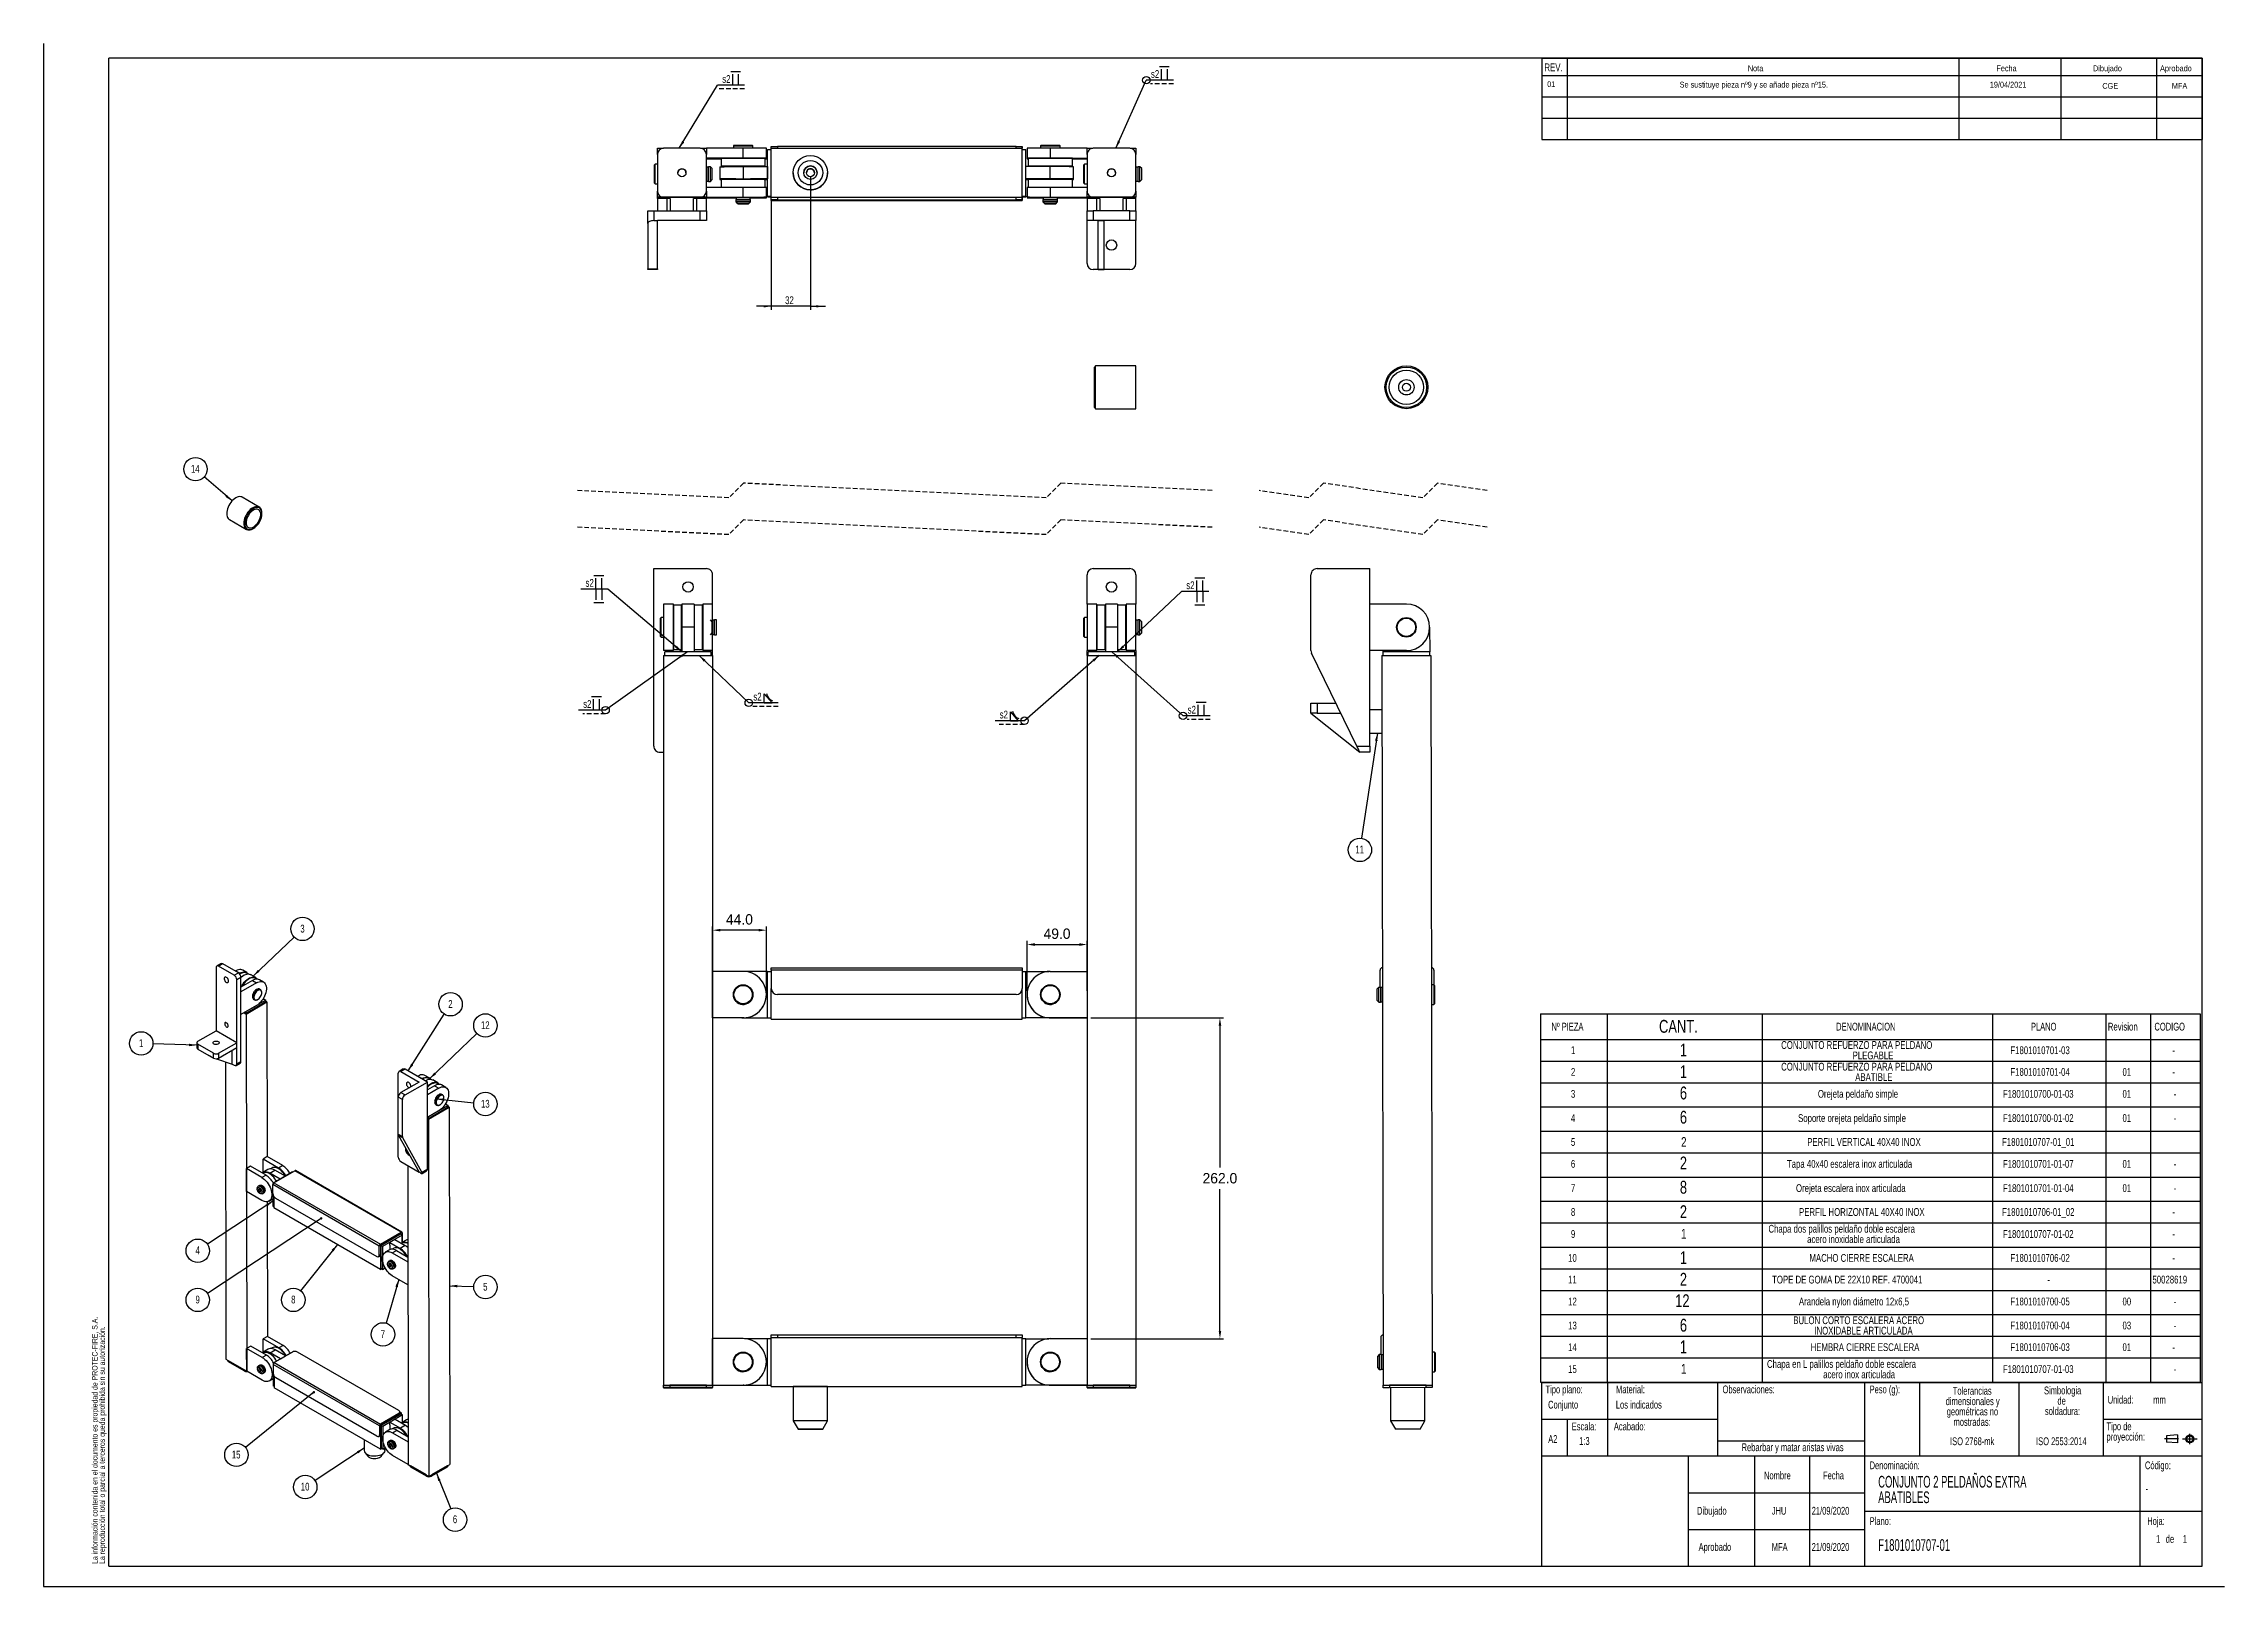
# Model space of a CAD drawing. Extents: x 0 to 1782, y 0 to 1260.
import ezdxf

# ---------------------------------------------------------------- set-up
doc = ezdxf.new("R2010")
doc.units = 0
doc.header["$LTSCALE"] = 3
doc.header["$PDSIZE"] = -1
doc.linetypes.add('CENTERX2', pattern=[20.32, 12.7, -2.54, 2.54, -2.54])
doc.linetypes.add('HIDDEN', pattern=[1.905, 1.27, -0.635])
doc.layers.get('0').update_dxf_attribs({"linetype": 'CONTINUOUS'})
doc.layers.get('Defpoints').update_dxf_attribs({"linetype": 'CONTINUOUS'})
doc.layers.add('FORMATO', color=7, linetype='CONTINUOUS')
doc.layers.add('SLD-0', color=179, linetype='CONTINUOUS')
doc.styles.add('SLDTEXTSTYLE0', font='TXT', dxfattribs={"width": 0.75})
doc.styles.add('SLDTEXTSTYLE1', font='TXT', dxfattribs={"width": 0.605})
doc.dimstyles.new('ISO-25', dxfattribs={"dimtxt": 2.5, "dimasz": 2.5, "dimexe": 1.25, "dimexo": 0.625, "dimtad": 1, "dimdsep": 46, "dimtxsty": 'Standard', "dimcen": 2.5, "dimadec": 0, "dimazin": 0, "dimtfac": 1, "dimtmove": 0, "dimatfit": 3, "dimfxl": 1, "dimarcsym": 0})
doc.dimstyles.new('SLDDIMSTYLE0', dxfattribs={"dimtxt": 0.18, "dimasz": 6.35, "dimexe": 0, "dimexo": 0.0625, "dimgap": 0, "dimtad": 0, "dimtih": 1, "dimtoh": 1, "dimdec": 0, "dimrnd": 1e-09, "dimzin": 0, "dimdsep": 46, "dimtxsty": 'Standard', "dimsah": 1, "dimcen": 0.09, "dimadec": 0, "dimazin": 0, "dimtfac": 6.35, "dimtdec": 0, "dimtofl": 0, "dimtmove": 0, "dimatfit": 3, "dimfxl": 1, "dimtolj": 1, "dimtzin": 0, "dimarcsym": 0})
doc.dimstyles.new('SLDDIMSTYLE1', dxfattribs={"dimtxt": 6.35, "dimasz": 6.35, "dimexe": 0, "dimexo": 0.0625, "dimgap": 1.5875, "dimtad": 1, "dimdec": 1, "dimrnd": 1e-09, "dimzin": 12, "dimdsep": 46, "dimtxsty": 'SLDTEXTSTYLE0', "dimsah": 1, "dimcen": 0.09, "dimadec": 0, "dimazin": 0, "dimtfac": 1, "dimtdec": 1, "dimtmove": 0, "dimatfit": 0, "dimfxl": 1, "dimtolj": 1, "dimtzin": 12, "dimarcsym": 0})
doc.dimstyles.new('SLDDIMSTYLE2', dxfattribs={"dimtxt": 0.18, "dimasz": 1.953846, "dimexe": 0, "dimexo": 0.0625, "dimgap": 0, "dimtad": 0, "dimtih": 1, "dimtoh": 1, "dimdec": 0, "dimrnd": 1e-09, "dimzin": 0, "dimdsep": 46, "dimtxsty": 'Standard', "dimblk1": 'DOT', "dimblk2": 'DOT', "dimsah": 1, "dimcen": 0.09, "dimadec": 0, "dimazin": 0, "dimtfac": 1.953846, "dimtdec": 0, "dimtofl": 0, "dimtmove": 0, "dimatfit": 3, "dimldrblk": 'DOT', "dimfxl": 1, "dimtolj": 1, "dimtzin": 0, "dimarcsym": 0})

msp = doc.modelspace()

# ---------------------------------------------------------------- texts
at = {"layer": 'FORMATO', "style": 'SLDTEXTSTYLE0'}
for s, insert, char_height, attachment_point in [('REV.', (1226.41, 1243.8), 6.35, 1), ('Nota', (1392.58, 1242.22), 4.763, 1), ('Fecha', (1595.68, 1242.22), 4.763, 1), ('Dibujado', (1674.69, 1242.22), 4.763, 1), ('Aprobado', (1729.44, 1242.22), 4.763, 1), ('01', (1231.96, 1229.28), 4.763, 2), ('Se sustituye pieza nº9 y se añade pieza nº15.', (1397.46, 1228.89), 4.7625, 2), ('19/04/2021', (1605.25, 1228.88), 4.763, 2), ('CGE', (1688.74, 1227.9), 4.763, 2), ('MFA', (1745.38, 1227.9), 4.763, 2)]:
    msp.add_mtext(s, dxfattribs=dict(at, insert=insert, char_height=char_height, attachment_point=attachment_point))
at = {"layer": 'SLD-0', "style": 'SLDTEXTSTYLE1'}
for s, insert, char_height, attachment_point in [('Tipo plano:', (1227.29, 164.04), 6.35, 1), ('Material:', (1284.89, 164.04), 6.35, 1), ('Observaciones:', (1371.92, 164.04), 6.35, 1), ('Peso (g):', (1492.11, 164.04), 6.35, 1), ('Conjunto', (1229.36, 151.56), 6.35, 1), ('Los indicados', (1284.75, 151.56), 6.35, 1), ('Unidad:', (1686.64, 155.61), 6.35, 1), ('mm', (1723.89, 155.61), 6.35, 1), ('Escala:', (1248.69, 133.8), 6.35, 1), ('Acabado:', (1283.12, 133.8), 6.35, 1), ('A2', (1229.48, 123.52), 6.35, 1), ('1:3', (1254.78, 121.9), 6.35, 1), ('Rebarbar y matar aristas vivas', (1429.17, 116.77), 6.35, 2), ('ISO 2768-mk', (1575.92, 121.68), 6.35, 2), ('ISO 2553:2014', (1648.78, 121.68), 6.35, 2), ('Nombre', (1405.82, 93.76), 6.35, 1), ('Fecha', (1454.03, 93.76), 6.35, 1), ('Denominación:', (1492.11, 102.04), 6.35, 1), ('Código:', (1717.1, 102.04), 6.35, 1), ('-', (1717.66, 83.08), 6.35, 1), ('Dibujado', (1351.02, 64.92), 6.35, 1), ('JHU', (1412.11, 64.92), 6.35, 1), ('21/09/2020', (1444.79, 64.92), 6.35, 1), ('Plano:', (1492.11, 56.51), 6.35, 1), ('Hoja:', (1718.95, 56.51), 6.35, 1), ('Aprobado', (1352.38, 35.35), 6.35, 1), ('21/09/2020', (1444.79, 35.35), 6.35, 1), ('F1801010707-01', (1499.12, 38.54), 9.525, 1), ('1', (1726.14, 41.92), 6.35, 1), ('1', (1726.14, 41.92), 6.35, 1), ('de', (1734.14, 41.92), 6.35, 1), ('de', (1734.14, 41.92), 6.35, 1), ('1', (1748.1, 41.92), 6.35, 1), ('1', (1748.1, 41.92), 6.35, 1), ('MFA', (1412.11, 35.35), 6.35, 1)]:
    msp.add_mtext(s, dxfattribs=dict(at, insert=insert, char_height=char_height, attachment_point=attachment_point))

# ---------------------------------------------------------------- blocks, each defined once
blk = doc.blocks.new('BLOQUE3')
at = {"color": 7, "linetype": 'CENTERX2'}
for p, q in [((1193.8, 390.2), (1184.4, 390.2)), ((1196.6, 390.1), (1206.5, 390.1)), ((1201.6, 386.5), (1201.6, 393.6))]:
    blk.add_line(p, q, dxfattribs=at)
at = {"color": 7, "linetype": 'Continuous'}
for p, q in [((1193.1, 392.8), (1185.7, 392.3)), ((1185.7, 392.3), (1185.7, 388)), ((1193.1, 387.5), (1185.7, 388)), ((1193.1, 392.8), (1193.1, 387.5))]:
    blk.add_line(p, q, dxfattribs=at)
for radius in [2.67, 2.14]:
    blk.add_circle((1201.6, 390.1), radius, dxfattribs=at)
blk = doc.blocks.new('SW_NOTE_0')
at = {"layer": 'FORMATO', "color": 0, "char_height": 4.5, "attachment_point": 1, "rotation": 90, "style": 'SLDTEXTSTYLE0'}
for s, insert in [('La información contenida en el documento es propiedad de PROTEC-FIRE, S.A.', (-5.8, 0)), ('La reproducción total o parcial a terceros queda prohibida sin su autorización.', (0.2, 0))]:
    blk.add_mtext(s, dxfattribs=dict(at, insert=insert))
blk = doc.blocks.new('SW_NOTE_0_1')
at = {"layer": 'SLD-0', "color": 0, "attachment_point": 1, "style": 'SLDTEXTSTYLE1'}
for s, insert, char_height in [('CONJUNTO 2 PELDAÑOS EXTRA', (0, 12.3), 9.525), ('ABATIBLES', (0, -0.4), 9.53)]:
    blk.add_mtext(s, dxfattribs=dict(at, insert=insert, char_height=char_height))
blk = doc.blocks.new('SW_NOTE_0_2')
at = {"layer": 'SLD-0', "color": 0, "char_height": 6.35, "attachment_point": 2, "style": 'SLDTEXTSTYLE1'}
for s, insert in [('Simbologia', (21.3, 8.2)), ('de', (20.5, -0.3)), ('soldadura:', (21.2, -8.7))]:
    blk.add_mtext(s, dxfattribs=dict(at, insert=insert))
blk = doc.blocks.new('SW_NOTE_0_3')
at = {"layer": 'SLD-0', "color": 0, "char_height": 6.35, "attachment_point": 1, "style": 'SLDTEXTSTYLE1'}
for s, insert in [('Tipo de', (0, 8.2)), ('proyección:', (0, -0.3))]:
    blk.add_mtext(s, dxfattribs=dict(at, insert=insert))
blk = doc.blocks.new('SW_NOTE_0_4')
at = {"layer": 'SLD-0', "color": 0, "char_height": 6.35, "attachment_point": 2, "style": 'SLDTEXTSTYLE1'}
for s, insert in [('dimensionales y', (22.6, -0.3)), ('Tolerancias', (22.2, 8.2)), ('geométricas no', (22.4, -8.7)), ('mostradas:', (22.1, -17.2))]:
    blk.add_mtext(s, dxfattribs=dict(at, insert=insert))
blk = doc.blocks.new('SW_TABLEANNOTATION_0')
at = {"layer": 'FORMATO', "color": 0}
for p, q in [((0, 0), (0, -20.9)), ((0, 0), (54.3, 0)), ((54.3, 0), (54.3, -20.9)), ((54.3, 0), (181.1, 0)), ((181.1, 0), (181.1, -20.9)), ((181.1, 0), (369.2, 0)), ((369.2, 0), (369.2, -20.9)), ((369.2, 0), (461.9, 0)), ((461.9, 0), (461.9, -20.9)), ((461.9, 0), (498.4, 0)), ((498.4, 0), (498.4, -20.9)), ((498.4, 0), (539.1, 0)), ((539.1, 0), (539.1, -20.9)), ((0, -20.9), (54.3, -20.9)), ((0, -20.9), (0, -38.6)), ((54.3, -20.9), (181.1, -20.9)), ((54.3, -20.9), (54.3, -38.6)), ((181.1, -20.9), (369.2, -20.9)), ((181.1, -20.9), (181.1, -38.6)), ((369.2, -20.9), (461.9, -20.9)), ((369.2, -20.9), (369.2, -38.6)), ((461.9, -20.9), (498.4, -20.9)), ((461.9, -20.9), (461.9, -38.6)), ((498.4, -20.9), (539.1, -20.9)), ((498.4, -20.9), (498.4, -38.6)), ((539.1, -20.9), (539.1, -38.6)), ((0, -38.6), (0, -56.3)), ((0, -38.6), (54.3, -38.6)), ((54.3, -38.6), (54.3, -56.3)), ((54.3, -38.6), (181.1, -38.6)), ((181.1, -38.6), (181.1, -56.3)), ((181.1, -38.6), (369.2, -38.6)), ((369.2, -38.6), (369.2, -56.3)), ((369.2, -38.6), (461.9, -38.6)), ((461.9, -38.6), (461.9, -56.3)), ((461.9, -38.6), (498.4, -38.6)), ((498.4, -38.6), (498.4, -56.3)), ((498.4, -38.6), (539.1, -38.6)), ((539.1, -38.6), (539.1, -56.3)), ((0, -56.3), (0, -76.1)), ((0, -56.3), (54.3, -56.3)), ((54.3, -56.3), (54.3, -76.1)), ((54.3, -56.3), (181.1, -56.3)), ((181.1, -56.3), (181.1, -76.1)), ((181.1, -56.3), (369.2, -56.3)), ((369.2, -56.3), (369.2, -76.1)), ((369.2, -56.3), (461.9, -56.3)), ((461.9, -56.3), (461.9, -76.1)), ((461.9, -56.3), (498.4, -56.3)), ((498.4, -56.3), (498.4, -76.1)), ((498.4, -56.3), (539.1, -56.3)), ((539.1, -56.3), (539.1, -76.1)), ((0, -76.1), (0, -95.8)), ((0, -76.1), (54.3, -76.1)), ((54.3, -76.1), (54.3, -95.8)), ((54.3, -76.1), (181.1, -76.1)), ((181.1, -76.1), (181.1, -95.8)), ((181.1, -76.1), (369.2, -76.1)), ((369.2, -76.1), (369.2, -95.8)), ((369.2, -76.1), (461.9, -76.1)), ((461.9, -76.1), (461.9, -95.8)), ((461.9, -76.1), (498.4, -76.1)), ((498.4, -76.1), (498.4, -95.8)), ((498.4, -76.1), (539.1, -76.1)), ((539.1, -76.1), (539.1, -95.8)), ((0, -95.8), (0, -113.5)), ((0, -95.8), (54.3, -95.8)), ((54.3, -95.8), (54.3, -113.5)), ((54.3, -95.8), (181.1, -95.8)), ((181.1, -95.8), (181.1, -113.5)), ((181.1, -95.8), (369.2, -95.8)), ((369.2, -95.8), (369.2, -113.5)), ((369.2, -95.8), (461.9, -95.8)), ((461.9, -95.8), (461.9, -113.5)), ((461.9, -95.8), (498.4, -95.8)), ((498.4, -95.8), (498.4, -113.5)), ((498.4, -95.8), (539.1, -95.8)), ((539.1, -95.8), (539.1, -113.5)), ((0, -113.5), (0, -133.3)), ((0, -113.5), (54.3, -113.5)), ((54.3, -113.5), (54.3, -133.3)), ((54.3, -113.5), (181.1, -113.5)), ((181.1, -113.5), (181.1, -133.3)), ((181.1, -113.5), (369.2, -113.5)), ((369.2, -113.5), (369.2, -133.3)), ((369.2, -113.5), (461.9, -113.5)), ((461.9, -113.5), (461.9, -133.3)), ((461.9, -113.5), (498.4, -113.5)), ((498.4, -113.5), (498.4, -133.3)), ((498.4, -113.5), (539.1, -113.5)), ((539.1, -113.5), (539.1, -133.3)), ((0, -133.3), (0, -153)), ((0, -133.3), (54.3, -133.3)), ((54.3, -133.3), (54.3, -153)), ((54.3, -133.3), (181.1, -133.3)), ((181.1, -133.3), (181.1, -153)), ((181.1, -133.3), (369.2, -133.3)), ((369.2, -133.3), (369.2, -153)), ((369.2, -133.3), (461.9, -133.3)), ((461.9, -133.3), (461.9, -153)), ((461.9, -133.3), (498.4, -133.3)), ((498.4, -133.3), (498.4, -153)), ((498.4, -133.3), (539.1, -133.3)), ((539.1, -133.3), (539.1, -153)), ((0, -153), (0, -170.7)), ((0, -153), (54.3, -153)), ((54.3, -153), (54.3, -170.7)), ((54.3, -153), (181.1, -153)), ((181.1, -153), (181.1, -170.7)), ((181.1, -153), (369.2, -153)), ((369.2, -153), (369.2, -170.7)), ((369.2, -153), (461.9, -153)), ((461.9, -153), (461.9, -170.7)), ((461.9, -153), (498.4, -153)), ((498.4, -153), (498.4, -170.7)), ((498.4, -153), (539.1, -153)), ((539.1, -153), (539.1, -170.7)), ((0, -170.7), (0, -190.5)), ((0, -170.7), (54.3, -170.7)), ((54.3, -170.7), (54.3, -190.5)), ((54.3, -170.7), (181.1, -170.7)), ((181.1, -170.7), (181.1, -190.5)), ((181.1, -170.7), (369.2, -170.7)), ((369.2, -170.7), (369.2, -190.5)), ((369.2, -170.7), (461.9, -170.7)), ((461.9, -170.7), (461.9, -190.5)), ((461.9, -170.7), (498.4, -170.7)), ((498.4, -170.7), (498.4, -190.5)), ((498.4, -170.7), (539.1, -170.7)), ((539.1, -170.7), (539.1, -190.5)), ((0, -190.5), (0, -208.2)), ((0, -190.5), (54.3, -190.5)), ((54.3, -190.5), (54.3, -208.2)), ((54.3, -190.5), (181.1, -190.5)), ((181.1, -190.5), (181.1, -208.2)), ((181.1, -190.5), (369.2, -190.5)), ((369.2, -190.5), (369.2, -208.2)), ((369.2, -190.5), (461.9, -190.5)), ((461.9, -190.5), (461.9, -208.2)), ((461.9, -190.5), (498.4, -190.5)), ((498.4, -190.5), (498.4, -208.2)), ((498.4, -190.5), (539.1, -190.5)), ((539.1, -190.5), (539.1, -208.2)), ((0, -208.2), (0, -225.9)), ((0, -208.2), (54.3, -208.2)), ((54.3, -208.2), (54.3, -225.9)), ((54.3, -208.2), (181.1, -208.2)), ((181.1, -208.2), (181.1, -225.9)), ((181.1, -208.2), (369.2, -208.2)), ((369.2, -208.2), (369.2, -225.9)), ((369.2, -208.2), (461.9, -208.2)), ((461.9, -208.2), (461.9, -225.9)), ((461.9, -208.2), (498.4, -208.2)), ((498.4, -208.2), (498.4, -225.9)), ((498.4, -208.2), (539.1, -208.2)), ((539.1, -208.2), (539.1, -225.9)), ((0, -225.9), (0, -245.7)), ((0, -225.9), (54.3, -225.9)), ((54.3, -225.9), (54.3, -245.7)), ((54.3, -225.9), (181.1, -225.9)), ((181.1, -225.9), (181.1, -245.7)), ((181.1, -225.9), (369.2, -225.9)), ((369.2, -225.9), (369.2, -245.7)), ((369.2, -225.9), (461.9, -225.9)), ((461.9, -225.9), (461.9, -245.7)), ((461.9, -225.9), (498.4, -225.9)), ((498.4, -225.9), (498.4, -245.7)), ((498.4, -225.9), (539.1, -225.9)), ((539.1, -225.9), (539.1, -245.7)), ((0, -245.7), (0, -263.4)), ((0, -245.7), (54.3, -245.7)), ((54.3, -245.7), (54.3, -263.4)), ((54.3, -245.7), (181.1, -245.7)), ((181.1, -245.7), (181.1, -263.4)), ((181.1, -245.7), (369.2, -245.7)), ((369.2, -245.7), (369.2, -263.4)), ((369.2, -245.7), (461.9, -245.7)), ((461.9, -245.7), (461.9, -263.4)), ((461.9, -245.7), (498.4, -245.7)), ((498.4, -245.7), (498.4, -263.4)), ((498.4, -245.7), (539.1, -245.7)), ((539.1, -245.7), (539.1, -263.4)), ((0, -263.4), (0, -281.1)), ((0, -263.4), (54.3, -263.4)), ((54.3, -263.4), (54.3, -281.1)), ((54.3, -263.4), (181.1, -263.4)), ((181.1, -263.4), (181.1, -281.1)), ((181.1, -263.4), (369.2, -263.4)), ((369.2, -263.4), (369.2, -281.1)), ((369.2, -263.4), (461.9, -263.4)), ((461.9, -263.4), (461.9, -281.1)), ((461.9, -263.4), (498.4, -263.4)), ((498.4, -263.4), (498.4, -281.1)), ((498.4, -263.4), (539.1, -263.4)), ((539.1, -263.4), (539.1, -281.1)), ((0, -281.1), (0, -300.9)), ((0, -281.1), (54.3, -281.1)), ((54.3, -281.1), (54.3, -300.9)), ((54.3, -281.1), (181.1, -281.1)), ((181.1, -281.1), (181.1, -300.9)), ((181.1, -281.1), (369.2, -281.1)), ((369.2, -281.1), (369.2, -300.9)), ((369.2, -281.1), (461.9, -281.1)), ((461.9, -281.1), (461.9, -300.9)), ((461.9, -281.1), (498.4, -281.1)), ((498.4, -281.1), (498.4, -300.9)), ((498.4, -281.1), (539.1, -281.1)), ((539.1, -281.1), (539.1, -300.9)), ((0, -300.9), (54.3, -300.9)), ((54.3, -300.9), (181.1, -300.9)), ((181.1, -300.9), (369.2, -300.9)), ((369.2, -300.9), (461.9, -300.9)), ((461.9, -300.9), (498.4, -300.9)), ((498.4, -300.9), (539.1, -300.9))]:
    blk.add_line(p, q, dxfattribs=at)
at = {"layer": 'FORMATO', "color": 0, "attachment_point": 1}
for s, insert, char_height, style in [('Nº PIEZA', (8.9, -7.3), 6.35, 'SLDTEXTSTYLE1'), ('CANT.', (96.8, -5), 10.5, 'SLDTEXTSTYLE0'), ('DENOMINACION', (241.5, -7.3), 6.35, 'SLDTEXTSTYLE1'), ('PLANO', (400.7, -7.3), 6.35, 'SLDTEXTSTYLE1'), ('Revision', (463.5, -7.3), 6.35, 'SLDTEXTSTYLE0'), ('CODIGO', (501.6, -7.3), 6.35, 'SLDTEXTSTYLE1'), ('1', (24.8, -26.6), 6.35, 'SLDTEXTSTYLE0'), ('1', (113.8, -24.3), 10.5, 'SLDTEXTSTYLE0'), ('CONJUNTO REFUERZO PARA PELDAÑO', (196.6, -22.3), 6.35, 'SLDTEXTSTYLE0'), ('PLEGABLE', (255, -30.8), 6.35, 'SLDTEXTSTYLE0'), ('F1801010701-03', (383.9, -26.6), 6.35, 'SLDTEXTSTYLE0'), ('-', (516.2, -26.6), 6.35, 'SLDTEXTSTYLE0'), ('2', (24.8, -44.3), 6.35, 'SLDTEXTSTYLE0'), ('1', (113.8, -42), 10.5, 'SLDTEXTSTYLE0'), ('CONJUNTO REFUERZO PARA PELDAÑO', (196.6, -40), 6.35, 'SLDTEXTSTYLE0'), ('ABATIBLE', (257.1, -48.5), 6.35, 'SLDTEXTSTYLE0'), ('F1801010701-04', (383.9, -44.3), 6.35, 'SLDTEXTSTYLE0'), ('01', (475.5, -44.3), 6.35, 'SLDTEXTSTYLE0'), ('-', (516.2, -44.3), 6.35, 'SLDTEXTSTYLE0'), ('3', (24.8, -62.2), 6.35, 'SLDTEXTSTYLE0'), ('6', (113.8, -59.4), 10.5, 'SLDTEXTSTYLE0'), ('Orejeta peldaño simple', (226.6, -62.2), 6.35, 'SLDTEXTSTYLE0'), ('F1801010700-01-03', (377.8, -62.2), 6.35, 'SLDTEXTSTYLE0'), ('01', (475.5, -62.2), 6.35, 'SLDTEXTSTYLE0'), ('-', (517.4, -62.2), 6.35, 'SLDTEXTSTYLE0'), ('4', (24.8, -82), 6.35, 'SLDTEXTSTYLE0'), ('6', (113.8, -79.2), 10.5, 'SLDTEXTSTYLE0'), ('Soporte orejeta peldaño simple', (210.4, -82), 6.35, 'SLDTEXTSTYLE0'), ('F1801010700-01-02', (377.8, -82), 6.35, 'SLDTEXTSTYLE0'), ('01', (475.5, -82), 6.35, 'SLDTEXTSTYLE0'), ('-', (517.4, -82), 6.35, 'SLDTEXTSTYLE0'), ('5', (24.8, -101.5), 6.35, 'SLDTEXTSTYLE0'), ('2', (114.8, -100.7), 7.94, 'SLDTEXTSTYLE0'), ('PERFIL VERTICAL 40X40 INOX', (217.9, -101.5), 6.35, 'SLDTEXTSTYLE0'), ('F1801010707-01_01', (377.1, -101.5), 6.35, 'SLDTEXTSTYLE0'), ('6', (24.8, -119.4), 6.35, 'SLDTEXTSTYLE0'), ('2', (113.8, -116.6), 10.5, 'SLDTEXTSTYLE0'), ('Tapa 40x40 escalera inox articulada', (201.3, -119.4), 6.35, 'SLDTEXTSTYLE0'), ('F1801010701-01-07', (377.8, -119.4), 6.35, 'SLDTEXTSTYLE0'), ('01', (475.5, -119.4), 6.35, 'SLDTEXTSTYLE0'), ('-', (517.4, -119.4), 6.35, 'SLDTEXTSTYLE0'), ('7', (24.8, -139.2), 6.35, 'SLDTEXTSTYLE0'), ('8', (113.8, -136.4), 10.5, 'SLDTEXTSTYLE0'), ('Orejeta escalera inox articulada', (208.7, -139.2), 6.35, 'SLDTEXTSTYLE0'), ('F1801010701-01-04', (377.8, -139.2), 6.35, 'SLDTEXTSTYLE0'), ('01', (475.5, -139.2), 6.35, 'SLDTEXTSTYLE0'), ('8', (24.8, -158.7), 6.35, 'SLDTEXTSTYLE0'), ('2', (113.8, -156.4), 10.5, 'SLDTEXTSTYLE0'), ('PERFIL HORIZONTAL 40X40 INOX', (211.2, -158.7), 6.35, 'SLDTEXTSTYLE0'), ('F1801010706-01_02', (377.1, -158.7), 6.35, 'SLDTEXTSTYLE0'), ('-', (517.4, -139.2), 6.35, 'SLDTEXTSTYLE0'), ('9', (24.8, -176.7), 6.35, 'SLDTEXTSTYLE0'), ('1', (114.8, -175.7), 7.94, 'SLDTEXTSTYLE0'), ('Chapa dos palillos peldaño doble escalera', (186.2, -172.4), 6.35, 'SLDTEXTSTYLE0'), ('F1801010707-01-02', (377.8, -176.7), 6.35, 'SLDTEXTSTYLE0'), ('-', (516.2, -158.7), 6.35, 'SLDTEXTSTYLE0'), ('1', (113.8, -193.9), 10.5, 'SLDTEXTSTYLE0'), ('acero inoxidable articulada', (217.8, -180.9), 6.35, 'SLDTEXTSTYLE0'), ('-', (516.2, -176.7), 6.35, 'SLDTEXTSTYLE0'), ('10', (22.5, -196.2), 6.35, 'SLDTEXTSTYLE0'), ('2', (113.8, -211.6), 10.5, 'SLDTEXTSTYLE0'), ('TOPE DE GOMA DE 22X10 REF. 4700041', (189.2, -213.9), 6.35, 'SLDTEXTSTYLE0'), ('MACHO CIERRE ESCALERA', (219.7, -196.2), 6.35, 'SLDTEXTSTYLE0'), ('F1801010706-02', (383.9, -196.2), 6.35, 'SLDTEXTSTYLE0'), ('50028619', (500, -213.9), 6.35, 'SLDTEXTSTYLE0'), ('-', (516.2, -196.2), 6.35, 'SLDTEXTSTYLE0'), ('11', (22.5, -213.9), 6.35, 'SLDTEXTSTYLE0'), ('12', (110, -229.1), 10.5, 'SLDTEXTSTYLE0'), ('Arandela nylon diámetro 12x6,5', (211.1, -231.8), 6.35, 'SLDTEXTSTYLE0'), ('-', (414.1, -213.9), 6.35, 'SLDTEXTSTYLE0'), ('12', (22.5, -231.8), 6.35, 'SLDTEXTSTYLE0'), ('6', (113.8, -249.1), 10.5, 'SLDTEXTSTYLE0'), ('BULON CORTO ESCALERA ACERO', (206.5, -247.1), 6.35, 'SLDTEXTSTYLE0'), ('F1801010700-05', (383.9, -231.8), 6.35, 'SLDTEXTSTYLE0'), ('00', (475.5, -231.8), 6.35, 'SLDTEXTSTYLE0'), ('-', (517.4, -231.8), 6.35, 'SLDTEXTSTYLE0'), ('13', (22.5, -251.4), 6.35, 'SLDTEXTSTYLE0'), ('1', (113.8, -266.8), 10.5, 'SLDTEXTSTYLE0'), ('INOXIDABLE ARTICULADA', (223.7, -255.6), 6.35, 'SLDTEXTSTYLE0'), ('F1801010700-04', (383.9, -251.4), 6.35, 'SLDTEXTSTYLE0'), ('03', (475.5, -251.4), 6.35, 'SLDTEXTSTYLE0'), ('-', (517.4, -251.4), 6.35, 'SLDTEXTSTYLE0'), ('14', (22.5, -269.1), 6.35, 'SLDTEXTSTYLE0'), ('Chapa en L palillos peldaño doble escalera', (185, -282.8), 6.35, 'SLDTEXTSTYLE0'), ('HEMBRA CIERRE ESCALERA', (220.7, -269.1), 6.35, 'SLDTEXTSTYLE0'), ('F1801010706-03', (383.9, -269.1), 6.35, 'SLDTEXTSTYLE0'), ('01', (475.5, -269.1), 6.35, 'SLDTEXTSTYLE0'), ('-', (516.2, -269.1), 6.35, 'SLDTEXTSTYLE0'), ('15', (22.5, -287), 6.35, 'SLDTEXTSTYLE0'), ('1', (114.8, -286), 7.94, 'SLDTEXTSTYLE0'), ('acero inox articulada', (230.9, -291.3), 6.35, 'SLDTEXTSTYLE0'), ('F1801010707-01-03', (377.8, -287), 6.35, 'SLDTEXTSTYLE0'), ('-', (517.4, -287), 6.35, 'SLDTEXTSTYLE0')]:
    blk.add_mtext(s, dxfattribs=dict(at, insert=insert, char_height=char_height, style=style))
blk = doc.blocks.new('SW_SYMBOL_WELD_FILL')
at = {"layer": 'FORMATO', "color": 0}
for p, q in [((300, 0), (300, 2700)), ((300, 2700), (2700, 0)), ((300, 0), (2700, 0))]:
    blk.add_line(p, q, dxfattribs=at)
blk = doc.blocks.new('SW_SYMBOL_WLDSI_FCNC')
at = {"layer": 'FORMATO', "color": 0}
blk.add_arc((3825, 3206.25), 2700, 188, 252, dxfattribs=at)
blk = doc.blocks.new('SW_WELDSYMBOL_0')
at = {"layer": 'FORMATO', "color": 0}
blk.add_line((0, 0), (-24.1, 0), dxfattribs=at)
at = {"layer": 'FORMATO', "color": 0, "linetype": 'HIDDEN'}
blk.add_line((0, -3), (-20.7, -3), dxfattribs=at)
at = {"layer": 'FORMATO', "color": 0}
blk.add_circle((0, 0), 3.05, dxfattribs=at)
at = {"layer": 'FORMATO', "color": 0, "xscale": 0.0027037109375, "yscale": 0.0027037109375, "zscale": 0.0027037109375}
for name, p in [('SW_SYMBOL_WELD_FILL', (-12.4, 0)), ('SW_SYMBOL_WLDSI_FCNC', (-12.8, 0))]:
    blk.add_blockref(name, p, dxfattribs=at)
at = {"layer": 'FORMATO', "color": 0, "insert": (-20.3, 8.2), "char_height": 6.35, "attachment_point": 1, "style": 'SLDTEXTSTYLE0'}
blk.add_mtext('s2', dxfattribs=at)
blk = doc.blocks.new('SW_WELDSYMBOL_1')
at = {"layer": 'FORMATO', "color": 0}
blk.add_line((24.1, 0), (0, 0), dxfattribs=at)
at = {"layer": 'FORMATO', "color": 0, "linetype": 'HIDDEN'}
blk.add_line((24.1, -3), (3.4, -3), dxfattribs=at)
at = {"layer": 'FORMATO', "color": 0}
blk.add_circle((0, 0), 3.05, dxfattribs=at)
at = {"layer": 'FORMATO', "color": 0, "xscale": 0.0027037109375, "yscale": 0.0027037109375, "zscale": 0.0027037109375}
for name, p in [('SW_SYMBOL_WELD_FILL', (11.8, 0)), ('SW_SYMBOL_WLDSI_FCNC', (11.3, 0))]:
    blk.add_blockref(name, p, dxfattribs=at)
at = {"layer": 'FORMATO', "color": 0, "insert": (3.8, 8.2), "char_height": 6.35, "attachment_point": 1, "style": 'SLDTEXTSTYLE0'}
blk.add_mtext('s2', dxfattribs=at)
blk = doc.blocks.new('SW_SYMBOL_WELD_BUSQ')
at = {"layer": 'FORMATO', "color": 0}
for p, q in [((600, 0), (600, 3300)), ((2400, 0), (2400, 3300))]:
    blk.add_line(p, q, dxfattribs=at)
blk = doc.blocks.new('SW_SYMBOL_WLDSI_FLT')
at = {"layer": 'FORMATO', "color": 0}
blk.add_line((0, 0), (3000, 0), dxfattribs=at)
blk = doc.blocks.new('SW_WELDSYMBOL_2')
at = {"layer": 'FORMATO', "color": 0}
blk.add_line((22.1, 0), (0, 0), dxfattribs=at)
at = {"layer": 'FORMATO', "color": 0, "linetype": 'HIDDEN'}
blk.add_line((22.1, -3), (3.4, -3), dxfattribs=at)
at = {"layer": 'FORMATO', "color": 0}
blk.add_circle((0, 0), 3.05, dxfattribs=at)
at = {"layer": 'FORMATO', "color": 0, "xscale": 0.0027037109375, "yscale": 0.0027037109375, "zscale": 0.0027037109375}
for name, p in [('SW_SYMBOL_WLDSI_FLT', (10.7, 11.2)), ('SW_SYMBOL_WELD_BUSQ', (10.7, 0))]:
    blk.add_blockref(name, p, dxfattribs=at)
at = {"layer": 'FORMATO', "color": 0, "insert": (3.8, 8.2), "char_height": 6.35, "attachment_point": 1, "style": 'SLDTEXTSTYLE0'}
blk.add_mtext('s2', dxfattribs=at)
blk = doc.blocks.new('SW_WELDSYMBOL_3')
at = {"layer": 'FORMATO', "color": 0}
blk.add_line((0, 0), (-22.1, 0), dxfattribs=at)
at = {"layer": 'FORMATO', "color": 0, "linetype": 'HIDDEN'}
blk.add_line((0, -3), (-18.7, -3), dxfattribs=at)
at = {"layer": 'FORMATO', "color": 0}
blk.add_circle((0, 0), 3.05, dxfattribs=at)
at = {"layer": 'FORMATO', "color": 0, "xscale": 0.0027037109375, "yscale": 0.0027037109375, "zscale": 0.0027037109375}
for name, p in [('SW_SYMBOL_WLDSI_FLT', (-11.4, 11.2)), ('SW_SYMBOL_WELD_BUSQ', (-11.4, 0))]:
    blk.add_blockref(name, p, dxfattribs=at)
at = {"layer": 'FORMATO', "color": 0, "insert": (-18.3, 8.2), "char_height": 6.35, "attachment_point": 1, "style": 'SLDTEXTSTYLE0'}
blk.add_mtext('s2', dxfattribs=at)
blk = doc.blocks.new('SW_WELDSYMBOL_4')
at = {"layer": 'FORMATO', "color": 0}
blk.add_line((22.1, 0), (0, 0), dxfattribs=at)
at = {"layer": 'FORMATO', "color": 0, "xscale": 0.0027037109375, "yscale": 0.0027037109375, "zscale": 0.0027037109375}
for name, p in [('SW_SYMBOL_WLDSI_FLT', (10.7, 11.2)), ('SW_SYMBOL_WELD_BUSQ', (10.7, 0))]:
    blk.add_blockref(name, p, dxfattribs=at)
at = {"layer": 'FORMATO', "color": 0, "extrusion": (0, 0, -1), "xscale": 0.0027037109375, "yscale": 0.0027037109375, "zscale": 0.0027037109375, "rotation": 180}
for name, p in [('SW_SYMBOL_WELD_BUSQ', (-10.7, 0)), ('SW_SYMBOL_WLDSI_FLT', (-10.7, -11.1))]:
    blk.add_blockref(name, p, dxfattribs=at)
at = {"layer": 'FORMATO', "color": 0, "insert": (3.8, 8.2), "char_height": 6.35, "attachment_point": 1, "style": 'SLDTEXTSTYLE0'}
blk.add_mtext('s2', dxfattribs=at)
blk = doc.blocks.new('SW_WELDSYMBOL_5')
at = {"layer": 'FORMATO', "color": 0}
blk.add_line((0, 0), (-22.1, 0), dxfattribs=at)
at = {"layer": 'FORMATO', "color": 0, "xscale": 0.0027037109375, "yscale": 0.0027037109375, "zscale": 0.0027037109375}
for name, p in [('SW_SYMBOL_WLDSI_FLT', (-11.4, 11.2)), ('SW_SYMBOL_WELD_BUSQ', (-11.4, 0))]:
    blk.add_blockref(name, p, dxfattribs=at)
at = {"layer": 'FORMATO', "color": 0, "extrusion": (0, 0, -1), "xscale": 0.0027037109375, "yscale": 0.0027037109375, "zscale": 0.0027037109375, "rotation": 180}
for name, p in [('SW_SYMBOL_WELD_BUSQ', (11.4, 0)), ('SW_SYMBOL_WLDSI_FLT', (11.4, -11.1))]:
    blk.add_blockref(name, p, dxfattribs=at)
at = {"layer": 'FORMATO', "color": 0, "insert": (-18.3, 8.2), "char_height": 6.35, "attachment_point": 1, "style": 'SLDTEXTSTYLE0'}
blk.add_mtext('s2', dxfattribs=at)
blk = doc.blocks.new('SW_NOTE_0_5')
at = {"layer": 'FORMATO', "color": 0}
blk.add_circle((-1.4, -9.5), 9.57, dxfattribs=at)
at = {"layer": 'FORMATO', "color": 0, "insert": (-1.6, -6), "char_height": 6.35, "attachment_point": 2, "style": 'SLDTEXTSTYLE0'}
blk.add_mtext('11', dxfattribs=at)
blk = doc.blocks.new('_D')
at = {"layer": 'FORMATO', "color": 7, "transparency": 16777216}
for p, q in [((626.6, 1151.6), (626.6, 1042.5)), ((594.6, 1131.5), (594.6, 1042.5)), ((594.6, 1045.5), (582.4, 1045.5)), ((626.6, 1045.5), (594.6, 1045.5)), ((626.6, 1045.5), (638.8, 1045.5))]:
    blk.add_line(p, q, dxfattribs=at)
for points in [[(594.6, 1045.5), (588.3, 1046.4), (588.3, 1044.5)], [(626.6, 1045.5), (633, 1044.5), (633, 1046.4)]]:
    blk.add_solid(points, dxfattribs=at)
at = {"layer": 'FORMATO', "color": 7, "transparency": 16777216, "insert": (605.9, 1053.6), "char_height": 6.35, "attachment_point": 1, "style": 'SLDTEXTSTYLE0'}
blk.add_mtext('32', dxfattribs=at)
blk = doc.blocks.new('SW_WELDSYMBOL_6')
at = {"layer": 'FORMATO', "color": 0}
blk.add_line((22.1, 0), (0, 0), dxfattribs=at)
at = {"layer": 'FORMATO', "color": 0, "linetype": 'HIDDEN'}
blk.add_line((22.1, -3), (3.4, -3), dxfattribs=at)
at = {"layer": 'FORMATO', "color": 0}
blk.add_circle((0, 0), 3.05, dxfattribs=at)
at = {"layer": 'FORMATO', "color": 0, "xscale": 0.0027037109375, "yscale": 0.0027037109375, "zscale": 0.0027037109375}
for name, p in [('SW_SYMBOL_WLDSI_FLT', (10.7, 11.2)), ('SW_SYMBOL_WELD_BUSQ', (10.7, 0))]:
    blk.add_blockref(name, p, dxfattribs=at)
at = {"layer": 'FORMATO', "color": 0, "insert": (3.8, 8.2), "char_height": 6.35, "attachment_point": 1, "style": 'SLDTEXTSTYLE0'}
blk.add_mtext('s2', dxfattribs=at)
blk = doc.blocks.new('SW_WELDSYMBOL_7')
at = {"layer": 'FORMATO', "color": 0}
blk.add_line((22.1, 0), (0, 0), dxfattribs=at)
at = {"layer": 'FORMATO', "color": 0, "linetype": 'HIDDEN'}
blk.add_line((22.1, -3), (0, -3), dxfattribs=at)
at = {"layer": 'FORMATO', "color": 0, "xscale": 0.0027037109375, "yscale": 0.0027037109375, "zscale": 0.0027037109375}
for name, p in [('SW_SYMBOL_WLDSI_FLT', (10.7, 11.2)), ('SW_SYMBOL_WELD_BUSQ', (10.7, 0))]:
    blk.add_blockref(name, p, dxfattribs=at)
at = {"layer": 'FORMATO', "color": 0, "insert": (3.8, 8.2), "char_height": 6.35, "attachment_point": 1, "style": 'SLDTEXTSTYLE0'}
blk.add_mtext('s2', dxfattribs=at)
blk = doc.blocks.new('SW_NOTE_0_6')
at = {"layer": 'FORMATO', "color": 0}
blk.add_circle((-7.2, 6.3), 9.57, dxfattribs=at)
at = {"layer": 'FORMATO', "color": 0, "insert": (-7.4, 9.7), "char_height": 6.35, "attachment_point": 2, "style": 'SLDTEXTSTYLE0'}
blk.add_mtext('14', dxfattribs=at)
blk = doc.blocks.new('SW_NOTE_0_7')
at = {"layer": 'FORMATO', "color": 0}
blk.add_circle((6.9, 6.6), 9.57, dxfattribs=at)
at = {"layer": 'FORMATO', "color": 0, "insert": (6.8, 10), "char_height": 6.35, "attachment_point": 2, "style": 'SLDTEXTSTYLE0'}
blk.add_mtext('12', dxfattribs=at)
blk = doc.blocks.new('SW_NOTE_0_8')
at = {"layer": 'FORMATO', "color": 0}
blk.add_circle((9.5, -1), 9.57, dxfattribs=at)
at = {"layer": 'FORMATO', "color": 0, "insert": (9.4, 2.4), "char_height": 6.35, "attachment_point": 2, "style": 'SLDTEXTSTYLE0'}
blk.add_mtext('13', dxfattribs=at)
blk = doc.blocks.new('SW_NOTE_0_9')
at = {"layer": 'FORMATO', "color": 0}
blk.add_circle((5.2, 8.1), 9.57, dxfattribs=at)
at = {"layer": 'FORMATO', "color": 0, "insert": (5.1, 11.5), "char_height": 6.35, "attachment_point": 2, "style": 'SLDTEXTSTYLE0'}
blk.add_mtext('2', dxfattribs=at)
blk = doc.blocks.new('SW_NOTE_0_10')
at = {"layer": 'FORMATO', "color": 0}
blk.add_circle((9.6, -0.3), 9.57, dxfattribs=at)
at = {"layer": 'FORMATO', "color": 0, "insert": (9.5, 3.1), "char_height": 6.35, "attachment_point": 2, "style": 'SLDTEXTSTYLE0'}
blk.add_mtext('5', dxfattribs=at)
blk = doc.blocks.new('SW_NOTE_0_11')
at = {"layer": 'FORMATO', "color": 0}
blk.add_circle((-8, -5.3), 9.57, dxfattribs=at)
at = {"layer": 'FORMATO', "color": 0, "insert": (-8.1, -1.8), "char_height": 6.35, "attachment_point": 2, "style": 'SLDTEXTSTYLE0'}
blk.add_mtext('9', dxfattribs=at)
blk = doc.blocks.new('_DOT')
at = {"color": 0, "linetype": 'ByBlock'}
blk.add_line((-0.5, 0), (-1, 0), dxfattribs=at)
at = {"color": 0, "linetype": 'ByBlock', "const_width": 0.5}
blk.add_lwpolyline([(-0.25, 0, 1), (0.25, 0, 1)], format="xyb", close=True, dxfattribs=at)
blk = doc.blocks.new('SW_NOTE_0_12')
at = {"layer": 'FORMATO', "color": 0}
blk.add_circle((-2.6, -9.2), 9.57, dxfattribs=at)
at = {"layer": 'FORMATO', "color": 0, "insert": (-2.7, -5.8), "char_height": 6.35, "attachment_point": 2, "style": 'SLDTEXTSTYLE0'}
blk.add_mtext('7', dxfattribs=at)
blk = doc.blocks.new('SW_NOTE_0_13')
at = {"layer": 'FORMATO', "color": 0}
blk.add_circle((3.6, -8.9), 9.57, dxfattribs=at)
at = {"layer": 'FORMATO', "color": 0, "insert": (3.5, -5.4), "char_height": 6.35, "attachment_point": 2, "style": 'SLDTEXTSTYLE0'}
blk.add_mtext('6', dxfattribs=at)
blk = doc.blocks.new('SW_NOTE_0_14')
at = {"layer": 'FORMATO', "color": 0}
blk.add_circle((-6, -7.5), 9.57, dxfattribs=at)
at = {"layer": 'FORMATO', "color": 0, "insert": (-6, -4), "char_height": 6.35, "attachment_point": 2, "style": 'SLDTEXTSTYLE0'}
blk.add_mtext('8', dxfattribs=at)
blk = doc.blocks.new('SW_NOTE_0_15')
at = {"layer": 'FORMATO', "color": 0}
blk.add_circle((-8, -5.3), 9.57, dxfattribs=at)
at = {"layer": 'FORMATO', "color": 0, "insert": (-8.1, -1.8), "char_height": 6.35, "attachment_point": 2, "style": 'SLDTEXTSTYLE0'}
blk.add_mtext('10', dxfattribs=at)
blk = doc.blocks.new('SW_NOTE_0_16')
at = {"layer": 'FORMATO', "color": 0}
blk.add_circle((-8, -5.3), 9.57, dxfattribs=at)
at = {"layer": 'FORMATO', "color": 0, "insert": (-8.1, -1.8), "char_height": 6.35, "attachment_point": 2, "style": 'SLDTEXTSTYLE0'}
blk.add_mtext('4', dxfattribs=at)
blk = doc.blocks.new('SW_NOTE_0_17')
at = {"layer": 'FORMATO', "color": 0}
blk.add_circle((-9.6, 0.3), 9.57, dxfattribs=at)
at = {"layer": 'FORMATO', "color": 0, "insert": (-9.6, 3.7), "char_height": 6.35, "attachment_point": 2, "style": 'SLDTEXTSTYLE0'}
blk.add_mtext('1', dxfattribs=at)
blk = doc.blocks.new('SW_NOTE_0_18')
at = {"layer": 'FORMATO', "color": 0}
blk.add_circle((6.9, 6.6), 9.57, dxfattribs=at)
at = {"layer": 'FORMATO', "color": 0, "insert": (6.9, 10), "char_height": 6.35, "attachment_point": 2, "style": 'SLDTEXTSTYLE0'}
blk.add_mtext('3', dxfattribs=at)
blk = doc.blocks.new('SW_NOTE_0_19')
at = {"layer": 'FORMATO', "color": 0}
blk.add_circle((-7.4, -6), 9.57, dxfattribs=at)
at = {"layer": 'FORMATO', "color": 0, "insert": (-7.6, -2.6), "char_height": 6.35, "attachment_point": 2, "style": 'SLDTEXTSTYLE0'}
blk.add_mtext('15', dxfattribs=at)
blk = doc.blocks.new('*D40')
at = {"color": 0, "lineweight": -2, "transparency": 16777216}
for p, q in [((546.6, 486.3), (546.6, 538.9)), ((584.3, 535.9), (553, 535.9)), ((590.6, 486.3), (590.6, 538.9))]:
    blk.add_line(p, q, dxfattribs=at)
at = {"color": 0, "transparency": 16777216}
for points in [[(553, 537), (553, 534.9), (546.6, 535.9)], [(584.3, 537), (584.3, 534.9), (590.6, 535.9)]]:
    blk.add_solid(points, dxfattribs=at)
at = {"layer": 'Defpoints', "color": 0, "transparency": 16777216}
for p in [(546.6, 535.9), (546.6, 483.3), (590.6, 483.3)]:
    blk.add_point(p, dxfattribs=at)
at = {"color": 0, "transparency": 16777216, "insert": (568.6, 544.7), "char_height": 8.47, "attachment_point": 5}
blk.add_mtext('44.0', dxfattribs=at)
blk = doc.blocks.new('*D41')
at = {"color": 0, "lineweight": -2, "transparency": 16777216}
for p, q in [((803.6, 486.3), (803.6, 527.2)), ((810, 524.2), (846.3, 524.2)), ((852.6, 486.3), (852.6, 527.2))]:
    blk.add_line(p, q, dxfattribs=at)
at = {"color": 0, "transparency": 16777216}
for points in [[(810, 525.3), (810, 523.1), (803.6, 524.2)], [(846.3, 525.3), (846.3, 523.1), (852.6, 524.2)]]:
    blk.add_solid(points, dxfattribs=at)
at = {"layer": 'Defpoints', "color": 0, "transparency": 16777216}
for p in [(852.6, 524.2), (803.6, 483.3), (852.6, 483.3)]:
    blk.add_point(p, dxfattribs=at)
at = {"color": 0, "transparency": 16777216, "insert": (828.1, 533), "char_height": 8.47, "attachment_point": 5}
blk.add_mtext('49.0', dxfattribs=at)
blk = doc.blocks.new('*D42')
at = {"color": 0, "lineweight": -2, "transparency": 16777216}
for p, q in [((855.6, 464.3), (964.2, 464.3)), ((961.2, 458), (961.2, 342.1)), ((961.2, 208.7), (961.2, 324.5)), ((855.6, 202.3), (964.2, 202.3))]:
    blk.add_line(p, q, dxfattribs=at)
at = {"color": 0, "transparency": 16777216}
for points in [[(960.2, 458), (962.3, 458), (961.2, 464.3)], [(960.2, 208.7), (962.3, 208.7), (961.2, 202.3)]]:
    blk.add_solid(points, dxfattribs=at)
at = {"layer": 'Defpoints', "color": 0, "transparency": 16777216}
for p in [(852.6, 464.3), (852.6, 202.3), (961.2, 202.3)]:
    blk.add_point(p, dxfattribs=at)
at = {"color": 0, "transparency": 16777216, "insert": (961.2, 333.3), "char_height": 8.47, "attachment_point": 5}
blk.add_mtext('262.0', dxfattribs=at)

# ---------------------------------------------------------------- dimensions: what is measured, and where the dimension line sits
for base, p1, p2, picture, middle in [((546.61, 535.94), (590.61, 483.32), (546.61, 483.31), '*D40', (568.61, 544.74)), ((852.61, 524.21), (803.61, 483.3), (852.61, 483.3), '*D41', (828.11, 533.01))]:
    dim = msp.add_linear_dim(base=base, p1=p1, p2=p2, dimstyle='ISO-25', override={"dimtxt": 8.466667, "dimasz": 6.35, "dimexe": 3, "dimexo": 3, "dimgap": 4.572, "dimtih": 1, "dimtoh": 1, "dimdec": 1, "dimzin": 0, "dimtdec": 1, "dimtzin": 0})
    dim.commit()
    dim.dimension.update_dxf_attribs({"geometry": picture, "text_midpoint": middle})
dim = msp.add_linear_dim(base=(961.22, 202.31), p1=(852.61, 464.31), p2=(852.61, 202.31), angle=90, dimstyle='ISO-25', override={"dimtxt": 8.466667, "dimasz": 6.35, "dimexe": 3, "dimexo": 3, "dimgap": 4.572, "dimtih": 1, "dimtoh": 1, "dimdec": 1, "dimzin": 0, "dimtdec": 1, "dimtzin": 0})
dim.commit()
dim.dimension.update_dxf_attribs({"geometry": '*D42', "text_midpoint": (961.22, 333.31)})
at = {"layer": 'FORMATO', "color": 7}
dim = msp.add_linear_dim(base=(594.61, 1045.46), p1=(626.61, 1154.58), p2=(594.61, 1134.53), dimstyle='SLDDIMSTYLE1', dxfattribs=at)
dim.commit()
dim.dimension.update_dxf_attribs({"geometry": '_D', "text_midpoint": (610.61, 1045.46), "dimtype": 160})

# ---------------------------------------------------------------- linework, layer by layer
at = {"color": 7, "linetype": 'Continuous'}
for p, q in [((0, 1260), (0, 0)), ((564.11, 1176.99), (563.61, 1176.49)), ((563.61, 1176.49), (563.61, 1174.53)), ((579.02, 1177), (579.11, 1176.99)), ((579.61, 1176.49), (579.11, 1176.99)), ((579.51, 1176.5), (579.61, 1176.49)), ((579.61, 1174.52), (579.61, 1176.49)), ((815.11, 1176.99), (814.61, 1176.49)), ((814.61, 1176.49), (814.61, 1174.52)), ((830.02, 1177), (830.11, 1176.99)), ((830.61, 1176.49), (830.11, 1176.99)), ((830.51, 1176.5), (830.61, 1176.49)), ((830.61, 1174.53), (830.61, 1176.49)), ((499.61, 1161.45), (499.11, 1160.95)), ((499.11, 1160.85), (499.11, 1160.95)), ((499.11, 1145.95), (499.11, 1160.85)), ((501.61, 1161.45), (499.61, 1161.45)), ((499.61, 1161.35), (499.61, 1161.45)), ((499.61, 1145.45), (499.61, 1161.35)), ((501.61, 1174.53), (506.42, 1174.53)), ((501.61, 1169.53), (501.61, 1174.53)), ((501.61, 1169.53), (501.61, 1139.53)), ((536.61, 1174.53), (506.61, 1174.53)), ((536.8, 1174.53), (541.61, 1174.53)), ((541.61, 1174.53), (541.61, 1169.53)), ((571.61, 1174.53), (541.61, 1174.53)), ((541.61, 1139.53), (541.61, 1169.53)), ((541.61, 1166.53), (571.61, 1166.53)), ((553.61, 1166.46), (541.61, 1166.46)), ((541.61, 1166), (553.61, 1166)), ((553.61, 1165.94), (541.61, 1165.94)), ((541.81, 1159.45), (541.61, 1159.45)), ((541.81, 1159.37), (541.81, 1159.45)), ((541.81, 1147.45), (541.81, 1159.37)), ((543.31, 1159.2), (541.81, 1159.2)), ((544.81, 1159.45), (543.31, 1159.45)), ((543.31, 1159.37), (543.31, 1159.45)), ((543.31, 1147.45), (543.31, 1159.37)), ((546.31, 1157.95), (544.81, 1159.45)), ((544.81, 1159.37), (544.81, 1159.45)), ((544.81, 1147.45), (544.81, 1159.37)), ((552.61, 1159.49), (552.61, 1149.49)), ((553.61, 1166.49), (553.61, 1159.99)), ((553.61, 1159.99), (553.61, 1159.5)), ((565.61, 1160), (565.61, 1159.53)), ((571.61, 1166.53), (571.61, 1174.53)), ((571.61, 1159.53), (571.61, 1149.53)), ((571.61, 1159.53), (591.61, 1159.53)), ((577.61, 1159.53), (577.61, 1160)), ((589.61, 1159.99), (589.61, 1166.49)), ((589.61, 1159.53), (589.61, 1159.99)), ((590.61, 1166.49), (590.61, 1174.49)), ((590.61, 1165.97), (590.61, 1166.49)), ((591.61, 1135.53), (591.61, 1173.53)), ((591.61, 1173.53), (594.61, 1173.53)), ((591.61, 1159.53), (591.61, 1149.53)), ((594.61, 1174.53), (594.61, 1175.96)), ((594.61, 1134.53), (594.61, 1174.53)), ((594.61, 1174.53), (799.61, 1174.53)), ((794.61, 1175.97), (599.61, 1175.97)), ((799.61, 1175.94), (799.61, 1175.96)), ((799.61, 1174.53), (799.61, 1175.94)), ((799.61, 1134.53), (799.61, 1174.53)), ((799.61, 1173.53), (802.61, 1173.53)), ((802.61, 1135.53), (802.61, 1173.53)), ((802.61, 1149.53), (802.61, 1159.53)), ((822.61, 1159.53), (802.61, 1159.53)), ((803.61, 1174.49), (803.61, 1166.49)), ((803.61, 1166.49), (803.61, 1165.97)), ((804.61, 1166.49), (804.61, 1159.99)), ((804.61, 1159.99), (804.61, 1159.53)), ((816.61, 1160), (816.61, 1159.53)), ((852.61, 1174.53), (822.61, 1174.53)), ((822.61, 1174.53), (822.61, 1166.53)), ((822.61, 1166.53), (852.61, 1166.53)), ((822.61, 1149.53), (822.61, 1159.53)), ((828.61, 1159.53), (828.61, 1160)), ((840.61, 1159.99), (840.61, 1166.49)), ((840.61, 1166.46), (852.61, 1166.46)), ((840.61, 1166), (852.61, 1166)), ((840.61, 1165.94), (852.61, 1165.94)), ((840.61, 1159.5), (840.61, 1159.99)), ((841.61, 1149.49), (841.61, 1159.49)), ((850.61, 1161.45), (850.11, 1160.95)), ((850.11, 1160.85), (850.11, 1160.95)), ((850.11, 1145.95), (850.11, 1160.85)), ((852.61, 1161.45), (850.61, 1161.45)), ((850.61, 1161.35), (850.61, 1161.45)), ((850.61, 1145.45), (850.61, 1161.35)), ((852.61, 1174.53), (857.42, 1174.53)), ((852.61, 1169.53), (852.61, 1174.53)), ((852.61, 1169.53), (852.61, 1139.53)), ((887.61, 1174.53), (857.61, 1174.53)), ((887.8, 1174.53), (892.61, 1174.53)), ((892.61, 1174.53), (892.61, 1169.53)), ((892.61, 1139.53), (892.61, 1169.53)), ((892.81, 1159.45), (892.61, 1159.45)), ((892.81, 1159.37), (892.81, 1159.45)), ((892.81, 1147.45), (892.81, 1159.37)), ((894.31, 1159.2), (892.81, 1159.2)), ((895.81, 1159.45), (894.31, 1159.45)), ((894.31, 1159.37), (894.31, 1159.45)), ((894.31, 1147.45), (894.31, 1159.37)), ((897.31, 1157.95), (895.81, 1159.45)), ((895.81, 1159.37), (895.81, 1159.45)), ((895.81, 1147.45), (895.81, 1159.37)), ((499.11, 1145.95), (499.61, 1145.45)), ((499.61, 1145.45), (501.61, 1145.45)), ((541.61, 1147.45), (541.81, 1147.45)), ((571.61, 1142.53), (541.61, 1142.53)), ((541.81, 1147.7), (543.31, 1147.7)), ((543.31, 1147.45), (544.81, 1147.45)), ((544.81, 1147.45), (546.31, 1148.95)), ((546.31, 1157.89), (546.31, 1157.95)), ((546.31, 1148.95), (546.31, 1157.89)), ((552.61, 1149.49), (552.61, 1148.97)), ((553.61, 1148.99), (553.61, 1142.53)), ((565.61, 1149.49), (565.61, 1149.02)), ((571.61, 1149.53), (591.61, 1149.53)), ((571.61, 1134.53), (571.61, 1142.53)), ((577.61, 1149.02), (577.61, 1149.49)), ((591.61, 1149.46), (577.61, 1149.46)), ((588.76, 1149), (591.61, 1149)), ((589.61, 1142.5), (589.61, 1148.99)), ((591.61, 1148.94), (589.61, 1148.94)), ((590.61, 1134.49), (590.61, 1142.49)), ((612.61, 1154.58), (612.61, 1154.53)), ((640.61, 1154.53), (640.61, 1154.58)), ((822.61, 1149.53), (802.61, 1149.53)), ((802.61, 1149.46), (816.61, 1149.46)), ((805.46, 1149), (802.61, 1149)), ((802.61, 1148.94), (804.61, 1148.94)), ((803.61, 1142.49), (803.61, 1134.49)), ((804.61, 1148.99), (804.61, 1142.5)), ((816.61, 1149.49), (816.61, 1149.02)), ((852.61, 1142.53), (822.61, 1142.53)), ((822.61, 1142.53), (822.61, 1134.53)), ((828.61, 1149.02), (828.61, 1149.49)), ((840.61, 1142.53), (840.61, 1148.99)), ((841.61, 1148.97), (841.61, 1149.49)), ((850.11, 1145.95), (850.61, 1145.45)), ((850.61, 1145.45), (852.61, 1145.45)), ((892.61, 1147.45), (892.81, 1147.45)), ((892.81, 1147.7), (894.31, 1147.7)), ((894.31, 1147.45), (895.81, 1147.45)), ((895.81, 1147.45), (897.31, 1148.95)), ((897.31, 1157.89), (897.31, 1157.95)), ((897.31, 1148.95), (897.31, 1157.89)), ((493.61, 1113.01), (493.61, 1123.45)), ((493.61, 1123.45), (498.61, 1123.45)), ((498.61, 1123.45), (498.61, 1115.45)), ((498.61, 1123.45), (536.61, 1123.45)), ((501.61, 1139.53), (501.61, 1139.53)), ((501.61, 1134.53), (501.61, 1139.53)), ((541.61, 1134.53), (501.61, 1134.53)), ((501.61, 1133.49), (501.61, 1134.53)), ((512.11, 1133.49), (501.61, 1133.49)), ((501.61, 1133.49), (501.61, 1123.45)), ((506.61, 1134.53), (506.61, 1134.53)), ((506.61, 1134.53), (536.61, 1134.53)), ((506.61, 1134.53), (536.61, 1134.53)), ((509.61, 1123.45), (509.61, 1133.49)), ((512.11, 1133.58), (512.11, 1123.45)), ((531.11, 1123.45), (531.11, 1133.58)), ((541.61, 1133.49), (531.11, 1133.49)), ((533.61, 1133.49), (533.61, 1123.45)), ((536.61, 1134.53), (536.61, 1134.53)), ((536.61, 1115.45), (536.61, 1123.45)), ((536.61, 1123.45), (541.61, 1123.45)), ((541.61, 1139.53), (541.61, 1139.53)), ((541.61, 1139.53), (541.61, 1134.53)), ((541.61, 1133.49), (541.61, 1134.53)), ((541.61, 1134.46), (541.61, 1134.53)), ((541.61, 1134.53), (571.61, 1134.53)), ((565.61, 1134.46), (541.61, 1134.46)), ((541.61, 1133.94), (541.61, 1134)), ((541.61, 1134), (565.86, 1134)), ((565.61, 1133.94), (541.61, 1133.94)), ((541.61, 1123.45), (541.61, 1133.49)), ((541.61, 1123.45), (541.61, 1115.45)), ((565.61, 1134.49), (565.61, 1134.29)), ((565.61, 1133.97), (565.61, 1133.77)), ((565.61, 1132.79), (565.61, 1131.29)), ((565.61, 1131.29), (565.61, 1130.77)), ((565.61, 1131.29), (567.11, 1129.79)), ((565.61, 1130.77), (567.11, 1129.27)), ((565.86, 1134.29), (565.86, 1132.8)), ((576.11, 1129.79), (577.61, 1131.29)), ((576.11, 1129.27), (577.61, 1130.77)), ((577.29, 1134.3), (577.36, 1134.29)), ((577.36, 1132.8), (577.36, 1134.29)), ((577.36, 1133.77), (577.53, 1133.77)), ((577.53, 1132.8), (577.61, 1132.79)), ((577.53, 1131.3), (577.61, 1131.29)), ((577.53, 1130.77), (577.61, 1130.77)), ((577.61, 1134.29), (577.61, 1134.49)), ((577.61, 1133.77), (577.61, 1133.97)), ((577.61, 1131.29), (577.61, 1132.79)), ((577.61, 1130.77), (577.61, 1131.29)), ((590.61, 1133.97), (590.61, 1134.49)), ((591.61, 1135.53), (594.61, 1135.53)), ((591.61, 1135.46), (591.61, 1135.53)), ((591.61, 1135.46), (594.61, 1135.46)), ((591.61, 1135), (591.61, 1135.46)), ((591.61, 1134.94), (591.61, 1135)), ((591.61, 1135), (594.61, 1135)), ((591.61, 1134.94), (594.61, 1134.94)), ((594.61, 1134.53), (799.61, 1134.53)), ((594.61, 1134.49), (594.61, 1134.53)), ((594.61, 1132.49), (594.61, 1134.49)), ((594.61, 1133.94), (594.61, 1134.01)), ((594.61, 1132.46), (594.61, 1132.49)), ((594.61, 1132.46), (799.61, 1132.46)), ((594.61, 1131.96), (594.61, 1132.46)), ((594.61, 1131.96), (594.61, 1131.94)), ((594.61, 1131.94), (799.61, 1131.94)), ((599.61, 1134.49), (599.61, 1132.49)), ((599.61, 1134.49), (794.61, 1134.49)), ((599.61, 1132.49), (794.61, 1132.49)), ((794.61, 1131.97), (599.61, 1131.97)), ((794.61, 1132.49), (794.61, 1134.49)), ((799.61, 1135.53), (802.61, 1135.53)), ((799.61, 1135.46), (802.61, 1135.46)), ((799.61, 1135), (802.61, 1135)), ((799.61, 1134.94), (802.61, 1134.94)), ((799.61, 1134.49), (799.61, 1134.53)), ((799.61, 1134.49), (799.61, 1132.49)), ((799.61, 1133.94), (799.61, 1134.01)), ((799.61, 1133.94), (799.61, 1133.96)), ((799.61, 1131.94), (799.61, 1133.93)), ((799.61, 1132.46), (799.61, 1132.49)), ((799.61, 1131.96), (799.61, 1131.94)), ((802.61, 1135.46), (802.61, 1135.53)), ((802.61, 1135.46), (802.61, 1134.94)), ((802.61, 1135), (802.61, 1135.46)), ((802.61, 1134.94), (802.61, 1135)), ((803.61, 1134.49), (803.61, 1133.97)), ((816.61, 1134.49), (816.61, 1134.29)), ((816.61, 1133.97), (816.61, 1133.77)), ((816.61, 1132.79), (816.61, 1131.29)), ((816.61, 1131.29), (816.61, 1130.77)), ((816.61, 1131.29), (818.11, 1129.79)), ((816.61, 1130.77), (818.11, 1129.27)), ((816.86, 1134.29), (816.86, 1132.8)), ((822.61, 1134.53), (852.61, 1134.53)), ((827.11, 1129.79), (828.61, 1131.29)), ((827.11, 1129.27), (828.61, 1130.77)), ((828.29, 1134.3), (828.36, 1134.29)), ((828.36, 1132.8), (828.36, 1134.29)), ((828.36, 1134), (852.61, 1134)), ((828.36, 1133.77), (828.53, 1133.77)), ((828.53, 1132.8), (828.61, 1132.79)), ((828.53, 1131.3), (828.61, 1131.29)), ((828.53, 1130.77), (828.61, 1130.77)), ((828.61, 1134.29), (828.61, 1134.49)), ((828.61, 1134.46), (852.61, 1134.46)), ((828.61, 1133.77), (828.61, 1133.97)), ((828.61, 1133.94), (852.61, 1133.94)), ((828.61, 1131.29), (828.61, 1132.79)), ((828.61, 1130.77), (828.61, 1131.29)), ((852.61, 1139.53), (852.61, 1139.53)), ((852.61, 1134.53), (852.61, 1139.53)), ((892.61, 1134.53), (852.61, 1134.53)), ((852.61, 1133.49), (852.61, 1134.53)), ((852.61, 1134.53), (852.61, 1134.46)), ((852.61, 1134), (852.61, 1133.94)), ((863.11, 1133.49), (852.61, 1133.49)), ((852.61, 1133.49), (852.61, 1123.45)), ((852.61, 1115.45), (852.61, 1123.45)), ((852.61, 1123.45), (857.61, 1123.45)), ((857.61, 1134.53), (887.61, 1134.53)), ((857.61, 1134.53), (857.61, 1134.53)), ((857.61, 1134.53), (887.61, 1134.53)), ((857.61, 1123.45), (857.61, 1115.45)), ((887.61, 1123.45), (857.61, 1123.45)), ((860.61, 1123.45), (860.61, 1133.49)), ((863.11, 1133.58), (863.11, 1123.45)), ((882.11, 1123.45), (882.11, 1133.58)), ((892.61, 1133.49), (882.11, 1133.49)), ((884.61, 1133.49), (884.61, 1123.45)), ((887.61, 1134.53), (887.61, 1134.53)), ((887.61, 1115.45), (887.61, 1123.45)), ((887.61, 1123.45), (892.61, 1123.45)), ((892.61, 1139.53), (892.61, 1139.53)), ((892.61, 1139.53), (892.61, 1134.53)), ((892.61, 1133.49), (892.61, 1134.53)), ((892.61, 1123.45), (892.61, 1133.49)), ((892.61, 1123.45), (892.61, 1115.45)), ((493.61, 1113.01), (493.61, 1075.95)), ((498.61, 1115.45), (501.61, 1115.45)), ((501.61, 1075.95), (501.61, 1115.45)), ((536.61, 1115.45), (501.61, 1115.45)), ((541.61, 1115.45), (536.61, 1115.45)), ((857.61, 1115.45), (852.61, 1115.45)), ((852.61, 1080.45), (852.61, 1115.45)), ((887.61, 1115.45), (857.61, 1115.45)), ((861.61, 1115.45), (866.61, 1115.45)), ((861.61, 1075.45), (861.61, 1115.45)), ((866.61, 1075.45), (866.61, 1115.45)), ((892.61, 1115.45), (887.61, 1115.45)), ((892.61, 1080.45), (892.61, 1115.45)), ((493.61, 1075.95), (501.61, 1075.95)), ((493.61, 1075.45), (493.61, 1075.95)), ((501.61, 1075.45), (493.61, 1075.45)), ((501.61, 1075.95), (501.61, 1075.45)), ((887.61, 1075.45), (857.61, 1075.45)), ((861.61, 1075.45), (866.61, 1075.45)), ((859.61, 996.86), (858.61, 995.86)), ((858.61, 962.86), (858.61, 995.86)), ((892.61, 996.86), (859.61, 996.86)), ((859.61, 961.86), (859.61, 996.86)), ((892.61, 961.86), (892.61, 996.86)), ((858.61, 962.86), (859.61, 961.86)), ((859.61, 961.86), (892.61, 961.86)), ((176.26, 881.47), (162.25, 889.56)), ((178.43, 876.18), (178.43, 876.67)), ((151.76, 871.37), (165.76, 863.29)), ((171.01, 863.81), (171.43, 864.05)), ((498.61, 831.28), (541.61, 831.28)), ((498.61, 686.28), (498.61, 831.28)), ((546.61, 802.28), (546.61, 826.28)), ((852.61, 802.28), (852.61, 826.28)), ((857.61, 831.28), (887.61, 831.28)), ((892.61, 826.28), (892.61, 802.28)), ((1035.59, 764.43), (1035.59, 826.28)), ((1040.59, 831.28), (1083.59, 831.28)), ((1083.59, 686.28), (1083.59, 831.28)), ((514.61, 802.28), (506.61, 802.28)), ((506.61, 802.28), (506.61, 764.28)), ((514.61, 764.28), (514.61, 802.28)), ((531.61, 802.28), (521.61, 802.28)), ((521.61, 802.28), (521.61, 783.31)), ((531.61, 802.28), (531.61, 783.31)), ((546.61, 802.28), (538.61, 802.28)), ((538.61, 802.28), (538.61, 764.28)), ((546.61, 764.28), (546.61, 802.28)), ((860.61, 802.28), (852.61, 802.28)), ((852.61, 802.28), (852.61, 764.28)), ((860.61, 764.28), (860.61, 802.28)), ((877.61, 802.28), (867.61, 802.28)), ((867.61, 802.28), (867.61, 783.31)), ((877.61, 802.28), (877.61, 783.31)), ((892.61, 802.28), (884.61, 802.28)), ((884.61, 802.28), (884.61, 764.28)), ((892.61, 764.28), (892.61, 802.28)), ((1113.59, 802.28), (1083.59, 802.28)), ((504.61, 791.28), (504.11, 790.78)), ((504.11, 782.1), (504.11, 790.78)), ((506.61, 791.28), (504.61, 791.28)), ((504.61, 782.02), (504.61, 791.28)), ((514.86, 789.28), (514.61, 789.28)), ((521.36, 801.28), (514.86, 801.28)), ((514.86, 765.28), (514.86, 801.28)), ((521.36, 765.28), (521.36, 801.28)), ((521.61, 789.28), (521.36, 789.28)), ((531.86, 789.28), (531.61, 789.28)), ((538.36, 801.28), (531.86, 801.28)), ((531.86, 765.28), (531.86, 801.28)), ((538.36, 765.28), (538.36, 801.28)), ((538.61, 789.28), (538.36, 789.28)), ((546.31, 787.78), (544.81, 789.28)), ((546.31, 782.57), (546.31, 787.78)), ((546.81, 789.28), (546.61, 789.28)), ((546.81, 782.33), (546.81, 789.28)), ((548.31, 789.03), (546.81, 789.03)), ((549.81, 789.28), (548.31, 789.28)), ((548.31, 782.33), (548.31, 789.28)), ((549.81, 782.33), (549.81, 789.28)), ((850.61, 791.28), (850.11, 790.78)), ((850.11, 782.1), (850.11, 790.78)), ((852.61, 791.28), (850.61, 791.28)), ((850.61, 782.02), (850.61, 791.28)), ((860.86, 789.28), (860.61, 789.28)), ((867.36, 801.28), (860.86, 801.28)), ((860.86, 765.28), (860.86, 801.28)), ((867.36, 765.28), (867.36, 801.28)), ((867.61, 789.28), (867.36, 789.28)), ((877.86, 789.28), (877.61, 789.28)), ((884.36, 801.28), (877.86, 801.28)), ((877.86, 765.28), (877.86, 801.28)), ((884.36, 765.28), (884.36, 801.28)), ((884.61, 789.28), (884.36, 789.28)), ((892.81, 789.28), (892.61, 789.28)), ((892.81, 782.33), (892.81, 789.28)), ((894.31, 789.03), (892.81, 789.03)), ((895.81, 789.28), (894.31, 789.28)), ((894.31, 782.33), (894.31, 789.28)), ((897.31, 787.78), (895.81, 789.28)), ((895.81, 782.33), (895.81, 789.28)), ((897.31, 782.57), (897.31, 787.78)), ((504.11, 775.78), (504.11, 782.1)), ((504.11, 775.78), (504.61, 775.28)), ((504.61, 775.28), (504.61, 782.02)), ((504.61, 775.28), (506.61, 775.28)), ((514.61, 777.28), (514.86, 777.28)), ((521.36, 777.28), (521.61, 777.28)), ((531.61, 783.31), (521.61, 783.31)), ((521.61, 783.31), (521.61, 763.31)), ((531.61, 783.31), (531.61, 763.31)), ((531.61, 777.28), (531.86, 777.28)), ((538.36, 777.28), (538.61, 777.28)), ((544.81, 777.28), (546.31, 778.78)), ((546.31, 778.78), (546.31, 782.57)), ((546.61, 777.28), (546.81, 777.28)), ((546.81, 777.28), (546.81, 782.33)), ((546.81, 777.53), (548.31, 777.53)), ((548.31, 777.28), (548.31, 782.33)), ((548.31, 777.28), (549.81, 777.28)), ((549.81, 777.28), (549.81, 782.33)), ((850.11, 775.78), (850.11, 782.1)), ((850.11, 775.78), (850.61, 775.28)), ((850.61, 775.28), (850.61, 782.02)), ((850.61, 775.28), (852.61, 775.28)), ((860.61, 777.28), (860.86, 777.28)), ((867.36, 777.28), (867.61, 777.28)), ((877.61, 783.31), (867.61, 783.31)), ((867.61, 783.31), (867.61, 763.31)), ((877.61, 783.31), (877.61, 763.31)), ((877.61, 777.28), (877.86, 777.28)), ((884.36, 777.28), (884.61, 777.28)), ((892.61, 777.28), (892.81, 777.28)), ((892.81, 777.28), (892.81, 782.33)), ((892.81, 777.53), (894.31, 777.53)), ((894.31, 777.28), (894.31, 782.33)), ((894.31, 777.28), (895.81, 777.28)), ((895.81, 777.28), (895.81, 782.33)), ((895.81, 777.28), (897.31, 778.78)), ((897.31, 778.78), (897.31, 782.57)), ((1132.59, 783.31), (1132.63, 763.31)), ((514.61, 764.28), (506.61, 764.28)), ((506.61, 760.31), (546.61, 760.31)), ((506.61, 760.31), (506.61, 164.31)), ((507.61, 760.31), (507.61, 763.31)), ((545.61, 763.31), (507.61, 763.31)), ((514.86, 765.28), (521.36, 765.28)), ((531.61, 763.31), (521.61, 763.31)), ((531.86, 765.28), (538.36, 765.28)), ((546.61, 764.28), (538.61, 764.28)), ((545.61, 760.31), (545.61, 763.31)), ((546.61, 760.31), (546.61, 764.28)), ((546.61, 760.31), (546.61, 164.31)), ((860.61, 764.28), (852.61, 764.28)), ((852.61, 760.31), (852.61, 764.28)), ((852.61, 760.31), (852.61, 164.31)), ((852.61, 760.31), (892.61, 760.31)), ((853.61, 760.31), (853.61, 763.31)), ((891.61, 763.31), (853.61, 763.31)), ((860.86, 765.28), (867.36, 765.28)), ((877.61, 763.31), (867.61, 763.31)), ((877.86, 765.28), (884.36, 765.28)), ((892.61, 764.28), (884.61, 764.28)), ((891.61, 760.31), (891.61, 763.31)), ((892.61, 764.28), (892.61, 760.31)), ((892.61, 760.31), (892.61, 164.31)), ((1073.15, 686.28), (1036.1, 762.24)), ((1113.59, 764.28), (1083.59, 764.28)), ((1093.63, 760.24), (1133.63, 760.31)), ((1093.63, 760.24), (1094.67, 164.24)), ((1094.63, 763.24), (1094.63, 764.28)), ((1132.63, 763.31), (1094.63, 763.24)), ((1094.63, 760.24), (1094.63, 763.24)), ((1132.63, 760.31), (1132.63, 763.31)), ((1133.63, 760.31), (1134.67, 164.31)), ((1035.59, 713.28), (1035.59, 721.28)), ((1035.59, 721.28), (1040.59, 721.28)), ((1040.59, 713.28), (1035.59, 713.28)), ((1035.59, 713.28), (1075.59, 681.28)), ((1040.59, 721.28), (1040.59, 713.28)), ((1040.59, 721.28), (1056.08, 721.28)), ((1040.59, 713.28), (1059.98, 713.28)), ((1093.71, 715.78), (1083.59, 715.78)), ((1083.59, 696.78), (1093.74, 696.78)), ((503.61, 681.28), (506.61, 681.28)), ((1073.15, 686.28), (1083.59, 686.28)), ((1083.59, 681.28), (1075.59, 681.28)), ((1083.59, 686.28), (1083.59, 681.28)), ((140.88, 505.18), (140.88, 453.74)), ((144.9, 508.52), (141.5, 506.56)), ((146.4, 508.37), (143, 506.41)), ((155.73, 499.06), (143, 506.41)), ((159.13, 501.02), (146.4, 508.37)), ((155.73, 499.06), (159.13, 501.02)), ((157, 502.73), (156.58, 502.49)), ((157, 502.73), (160.4, 500.77)), ((160.4, 500.77), (159.85, 500.45)), ((166.1, 501.34), (162.7, 503.3)), ((166.94, 500.16), (165.9, 500.76)), ((173.31, 497.17), (169.07, 499.62)), ((546.61, 464.31), (546.61, 502.31)), ((571.61, 502.31), (546.61, 502.31)), ((546.61, 464.31), (546.61, 502.31)), ((591.61, 502.29), (572.61, 502.29)), ((591.61, 464.31), (591.61, 502.31)), ((591.61, 502.31), (594.61, 502.31)), ((594.61, 505.31), (799.61, 505.31)), ((594.61, 503.32), (594.61, 505.31)), ((799.61, 503.32), (594.61, 503.32)), ((594.61, 503.32), (594.61, 488.32)), ((799.61, 505.31), (799.61, 503.32)), ((799.61, 503.32), (799.61, 488.32)), ((799.61, 502.31), (802.61, 502.31)), ((802.61, 464.31), (802.61, 502.31)), ((802.61, 502.29), (821.61, 502.29)), ((822.61, 502.31), (852.61, 502.31)), ((852.61, 502.31), (852.61, 464.31)), ((1092.11, 489.24), (1092.08, 503.24)), ((1136.08, 503.32), (1136.1, 491.32)), ((161.25, 497.34), (157.85, 495.39)), ((157.85, 426.8), (157.85, 495.39)), ((161.25, 428.76), (161.25, 497.34)), ((170.58, 494.89), (161.25, 489.51)), ((173.98, 492.93), (161.25, 485.59)), ((161.25, 466.97), (161.25, 485.59)), ((170.58, 494.89), (173.98, 492.93)), ((174.16, 495.99), (173.12, 496.59)), ((179.67, 493.5), (176.28, 495.46)), ((177.22, 487.29), (176.38, 487.78)), ((178.22, 484.85), (178.22, 485.1)), ((563.61, 483.32), (563.61, 483.31)), ((579.51, 482.05), (579.61, 483.31)), ((579.61, 483.31), (579.61, 483.32)), ((590.61, 483.3), (590.61, 483.31)), ((594.61, 488.31), (594.61, 488.32)), ((594.61, 463.31), (594.61, 488.31)), ((794.61, 483.32), (599.61, 483.32)), ((599.61, 483.32), (599.61, 483.31)), ((794.61, 483.31), (599.61, 483.31)), ((794.61, 483.31), (794.61, 483.32)), ((799.61, 488.32), (799.61, 488.31)), ((799.61, 463.31), (799.61, 488.31)), ((803.61, 483.31), (803.61, 483.3)), ((814.61, 483.32), (814.61, 483.31)), ((830.51, 482.05), (830.61, 483.31)), ((830.61, 483.31), (830.61, 483.32)), ((1090.91, 489.24), (1089.41, 487.73)), ((1092.41, 489.24), (1090.91, 489.24)), ((1093.91, 488.99), (1092.41, 488.99)), ((1094.11, 489.24), (1093.91, 489.24)), ((1136.1, 491.32), (1134.1, 491.31)), ((1136.6, 490.82), (1136.1, 491.32)), ((173.98, 474.32), (161.25, 466.97)), ((163.8, 468.44), (165.51, 467.45)), ((165.51, 467.94), (164.22, 468.69)), ((165.5, 469.41), (165.49, 469.42)), ((173.6, 474.1), (165.5, 469.41)), ((165.51, 467.94), (165.5, 469.41)), ((165.51, 467.45), (182.48, 477.28)), ((181.63, 477.28), (165.51, 467.94)), ((165.51, 467.45), (165.95, 175.71)), ((171.58, 479.47), (172.42, 478.98)), ((181.63, 478.75), (174.09, 474.39)), ((174.82, 479.22), (175.04, 479.34)), ((179.47, 479.99), (181.63, 478.75)), ((181.63, 477.28), (181.63, 478.75)), ((182.48, 477.28), (181.63, 477.77)), ((182.48, 477.28), (182.67, 350.99)), ((571.61, 464.31), (546.61, 464.31)), ((570.55, 464.3), (571.61, 464.27)), ((570.93, 464.3), (571.61, 464.29)), ((571.61, 464.3), (571.61, 464.31)), ((571.61, 464.29), (591.61, 464.29)), ((571.61, 464.29), (571.61, 464.27)), ((571.61, 464.27), (591.61, 464.27)), ((571.61, 464.24), (572.61, 464.27)), ((572.29, 464.27), (571.61, 464.26)), ((571.61, 464.24), (571.61, 464.26)), ((591.61, 464.29), (591.61, 464.31)), ((591.61, 464.31), (594.61, 464.31)), ((591.61, 464.29), (591.61, 464.29)), ((591.61, 464.29), (591.61, 464.27)), ((591.61, 464.24), (591.61, 464.27)), ((591.61, 464.24), (594.61, 464.24)), ((799.61, 464.31), (802.61, 464.31)), ((799.61, 464.24), (802.61, 464.24)), ((802.61, 464.24), (802.61, 464.31)), ((822.61, 464.29), (802.61, 464.29)), ((802.61, 464.27), (802.61, 464.29)), ((822.61, 464.27), (802.61, 464.27)), ((821.61, 464.27), (822.61, 464.24)), ((822.61, 464.26), (821.93, 464.27)), ((852.61, 464.31), (822.61, 464.31)), ((822.61, 464.31), (822.61, 464.3)), ((823.67, 464.3), (822.61, 464.27)), ((823.29, 464.3), (822.61, 464.29)), ((822.61, 464.3), (852.61, 464.3)), ((822.61, 464.27), (822.61, 464.29)), ((852.61, 464.26), (822.61, 464.26)), ((822.61, 464.26), (822.61, 464.24)), ((822.61, 464.24), (852.61, 464.24)), ((1089.42, 478.73), (1090.93, 477.24)), ((1090.93, 477.24), (1092.43, 477.24)), ((1092.43, 477.49), (1093.93, 477.49)), ((1093.93, 477.24), (1094.13, 477.24)), ((1134.13, 475.31), (1136.13, 475.32)), ((1136.13, 475.32), (1136.63, 475.82)), ((126.03, 445.17), (140.88, 453.74)), ((157.85, 443.94), (140.88, 453.74)), ((594.61, 463.31), (799.61, 463.31)), ((594.61, 463.24), (594.61, 463.31)), ((594.61, 463.24), (799.61, 463.24)), ((799.61, 463.24), (799.61, 463.31)), ((125.15, 443.94), (125.15, 440.02)), ((138.76, 435.37), (126.03, 442.72)), ((126.03, 442.72), (126.03, 438.8)), ((126.03, 438.8), (138.76, 431.45)), ((137.06, 432.43), (134.94, 433.66)), ((138.76, 431.45), (138.76, 435.37)), ((141.31, 430.96), (154.03, 426.55)), ((143, 435.37), (157.85, 443.94)), ((143, 431.45), (157.85, 440.02)), ((143, 435.37), (143, 431.45)), ((148.61, 428.43), (148.98, 185.51)), ((154.03, 426.55), (154.03, 437.82)), ((157.85, 440.02), (157.85, 443.94)), ((157.85, 426.8), (161.25, 428.76)), ((154.03, 426.55), (155.73, 425.57)), ((157.23, 425.42), (160.63, 427.38)), ((289.8, 399.62), (289.8, 419.21)), ((293.82, 422.55), (290.42, 420.59)), ((295.31, 422.4), (291.92, 420.44)), ((291.92, 420.44), (306.77, 411.87)), ((306.77, 411.87), (291.92, 403.29)), ((313.56, 411.87), (295.31, 422.4)), ((295.31, 401.34), (313.56, 411.87)), ((305.92, 416.76), (305.5, 416.52)), ((305.92, 416.76), (309.32, 414.8)), ((309.32, 414.8), (308.89, 414.56)), ((315.02, 415.37), (311.62, 417.33)), ((313.56, 340.83), (313.56, 411.87)), ((315.86, 414.19), (314.82, 414.79)), ((322.23, 411.2), (317.99, 413.65)), ((323.07, 410.02), (322.03, 410.62)), ((293.19, 397.66), (289.8, 399.62)), ((289.8, 369.32), (289.8, 399.62)), ((291.92, 403.29), (295.31, 401.34)), ((293.19, 367.36), (293.19, 397.66)), ((319.5, 408.93), (313.56, 405.5)), ((322.89, 406.97), (313.56, 401.58)), ((319.5, 408.93), (322.89, 406.97)), ((320.49, 393.5), (321.34, 393.01)), ((330.54, 392.78), (323.01, 388.42)), ((323.74, 393.25), (323.95, 393.37)), ((328.59, 407.53), (325.2, 409.49)), ((326.14, 401.33), (325.29, 401.81)), ((327.13, 398.88), (327.13, 399.13)), ((328.39, 394.03), (330.54, 392.78)), ((330.55, 391.31), (330.54, 392.78)), ((322.89, 388.35), (313.56, 382.96)), ((314.42, 381.97), (313.56, 382.47)), ((313.56, 381.98), (314.42, 381.48)), ((314.42, 383.44), (314.41, 383.45)), ((314.42, 381.48), (331.39, 391.32)), ((330.55, 391.31), (314.42, 381.97)), ((322.51, 388.13), (314.42, 383.44)), ((314.42, 381.97), (314.42, 383.44)), ((314.42, 381.48), (314.87, 89.74)), ((331.39, 391.32), (330.55, 391.81)), ((331.39, 391.32), (331.84, 99.58)), ((289.8, 369.32), (293.19, 367.36)), ((289.8, 350.63), (289.8, 369.32)), ((293.41, 366.41), (290.01, 368.37)), ((290.01, 368.37), (306.77, 338.38)), ((309.13, 338.27), (293.41, 366.41)), ((169.09, 343.13), (165.7, 341.16)), ((165.73, 322.56), (165.7, 341.16)), ((178.43, 333.81), (165.7, 341.16)), ((181.82, 335.78), (169.09, 343.13)), ((183.33, 340.52), (179.09, 338.06)), ((182.67, 350.99), (179.27, 349.03)), ((179.29, 338.18), (179.27, 349.03)), ((192, 341.68), (179.27, 349.03)), ((195.4, 343.65), (182.67, 350.99)), ((184.79, 337.5), (189.03, 339.96)), ((186.5, 341.66), (185.45, 341.06)), ((188.18, 329.65), (205.15, 339.48)), ((197.52, 335.06), (189.03, 339.96)), ((195.4, 343.65), (192, 341.68)), ((292.13, 289.27), (205.15, 339.48)), ((292.73, 289.33), (205.75, 339.54)), ((291.92, 346.95), (306.77, 338.38)), ((297.53, 343.72), (297.89, 99.54)), ((309.13, 338.27), (313.56, 340.83)), ((309.24, 337.32), (312.94, 339.45)), ((178.45, 315.21), (165.73, 322.56)), ((174.54, 325.2), (174.54, 324.46)), ((175.91, 327.21), (175.28, 326.84)), ((176.46, 321.15), (177.1, 320.79)), ((176.63, 327.45), (176.5, 327.38)), ((176.64, 327.63), (176.55, 327.58)), ((181.82, 335.78), (178.43, 333.81)), ((178.89, 320.61), (179.52, 320.98)), ((179.28, 337.48), (179.08, 337.36)), ((179.96, 321.41), (180.08, 321.48)), ((180.16, 321.35), (180.24, 321.4)), ((193.28, 332.6), (184.79, 337.5)), ((274.31, 277.97), (187.33, 328.18)), ((187.35, 320.84), (187.33, 328.18)), ((203.46, 338.5), (187.34, 329.16)), ((187.58, 329.02), (187.34, 329.16)), ((187.34, 329.16), (187.34, 328.25)), ((188.18, 329.65), (275.16, 279.44)), ((193.28, 332.6), (197.52, 335.06)), ((203.46, 338.5), (203.46, 338.5)), ((308.04, 337.64), (306.77, 338.38)), ((182.72, 314.16), (182.89, 204.14)), ((184.15, 314.65), (187.35, 316.5)), ((187.35, 320.72), (187.36, 310.56)), ((188.21, 310.07), (187.36, 310.56)), ((188.2, 318.39), (188.21, 309.09)), ((275.19, 258.88), (188.21, 309.09)), ((189.47, 317.16), (272.2, 269.4)), ((275.16, 279.44), (292.13, 289.27)), ((292.13, 288.29), (275.16, 278.46)), ((291.7, 287.56), (275.58, 278.22)), ((292.98, 286.82), (276.86, 277.48)), ((292.98, 286.82), (291.7, 287.56)), ((292.13, 287.31), (292.13, 288.29)), ((292.98, 288.78), (292.99, 281.44)), ((292.99, 280.88), (292.98, 286.82)), ((273.7, 269.26), (274.55, 269.75)), ((274.32, 270.63), (274.31, 277.97)), ((274.32, 270.63), (275.17, 271.12)), ((275.16, 278.46), (275.17, 271.12)), ((275.16, 278.46), (275.19, 258.88)), ((276.86, 277.48), (275.58, 278.22)), ((275.58, 278.22), (275.61, 259.62)), ((276.86, 277.48), (276.87, 267.82)), ((276.87, 267.56), (276.88, 258.88)), ((282.61, 274.87), (279.22, 272.9)), ((287.04, 283.38), (282.8, 280.92)), ((282.8, 280.92), (291.28, 276.03)), ((282.8, 278.72), (282.8, 280.92)), ((282.8, 278.72), (282.8, 274.97)), ((285.77, 276.01), (284.73, 275.4)), ((284.92, 272.34), (288.31, 274.3)), ((284.92, 272.34), (297.64, 264.99)), ((287.04, 283.38), (295.52, 278.48)), ((288.31, 274.3), (297.64, 268.92)), ((295.52, 278.48), (291.28, 276.03)), ((292.99, 280.19), (292.78, 280.07)), ((296.19, 282.73), (292.79, 280.77)), ((292.99, 281.44), (292.99, 281.33)), ((275.19, 258.88), (276.03, 259.37)), ((276.88, 258.88), (275.61, 259.62)), ((276.88, 258.88), (279.03, 260.13)), ((281.03, 263.73), (281.03, 262.99)), ((282.4, 265.74), (281.77, 265.37)), ((282.95, 259.68), (283.59, 259.31)), ((283.12, 265.97), (282.99, 265.9)), ((283.13, 266.15), (283.04, 266.1)), ((297.67, 246.39), (284.94, 253.74)), ((285.38, 259.14), (286.01, 259.51)), ((286.45, 259.93), (286.57, 260)), ((286.65, 259.87), (286.74, 259.92)), ((297.64, 264.99), (297.67, 246.39)), ((169.31, 196.28), (165.92, 194.31)), ((182.04, 188.93), (169.31, 196.28)), ((182.89, 204.14), (179.5, 202.18)), ((179.51, 191.33), (179.5, 202.18)), ((192.22, 194.83), (179.5, 202.18)), ((195.62, 196.8), (182.89, 204.14)), ((195.62, 196.8), (192.22, 194.83)), ((546.61, 164.31), (546.61, 202.31)), ((571.61, 202.31), (546.61, 202.31)), ((546.61, 164.31), (546.61, 202.31)), ((591.61, 202.29), (572.61, 202.29)), ((591.61, 202.31), (594.61, 202.31)), ((591.61, 164.31), (591.61, 202.31)), ((594.61, 203.31), (594.61, 205.3)), ((594.61, 203.31), (799.61, 203.31)), ((594.61, 163.31), (594.61, 203.31)), ((599.61, 205.31), (599.61, 203.31)), ((599.61, 205.31), (794.61, 205.31)), ((599.61, 203.31), (794.61, 203.31)), ((794.61, 203.31), (794.61, 205.31)), ((799.61, 205.3), (799.61, 203.31)), ((799.61, 163.31), (799.61, 203.31)), ((799.61, 202.31), (802.61, 202.31)), ((802.61, 164.31), (802.61, 202.31)), ((802.61, 202.29), (821.61, 202.29)), ((822.61, 202.31), (852.61, 202.31)), ((852.61, 202.31), (852.61, 164.31)), ((1092.6, 203.24), (1092.63, 189.24)), ((148.98, 185.51), (165.95, 175.71)), ((150.22, 184.79), (150.22, 184.53)), ((163.83, 176.94), (151.1, 184.28)), ((151.1, 184.28), (151.1, 183.31)), ((163.83, 175.96), (151.1, 183.31)), ((165.95, 175.71), (165.92, 194.31)), ((178.65, 186.97), (165.92, 194.31)), ((174.76, 178.35), (174.76, 177.62)), ((176.14, 180.36), (175.5, 179.99)), ((176.85, 180.6), (176.72, 180.53)), ((176.86, 180.78), (176.77, 180.73)), ((182.04, 188.93), (178.65, 186.97)), ((179.4, 190.57), (179.3, 190.51)), ((183.55, 193.67), (179.31, 191.22)), ((185.01, 190.65), (189.25, 193.11)), ((193.5, 185.75), (185.01, 190.65)), ((186.83, 194.87), (185.68, 194.21)), ((203.68, 191.65), (187.56, 182.31)), ((187.81, 182.17), (187.56, 182.31)), ((187.56, 182.31), (187.56, 181.4)), ((274.53, 131.12), (187.56, 181.33)), ((187.56, 181.33), (187.57, 173.99)), ((203.25, 191.4), (188.4, 182.8)), ((188.4, 182.8), (275.38, 132.59)), ((197.74, 188.21), (189.25, 193.11)), ((193.5, 185.75), (197.74, 188.21)), ((203.73, 191.63), (203.68, 191.65)), ((290.23, 143.65), (207.5, 191.41)), ((563.61, 183.32), (563.61, 183.31)), ((579.51, 182.05), (579.61, 183.31)), ((579.61, 183.31), (579.61, 183.32)), ((590.61, 183.3), (590.61, 183.31)), ((803.61, 183.31), (803.61, 183.3)), ((814.61, 183.32), (814.61, 183.31)), ((830.51, 182.05), (830.61, 183.31)), ((830.61, 183.31), (830.61, 183.32)), ((1091.43, 189.24), (1089.93, 187.74)), ((1089.95, 178.74), (1091.45, 177.24)), ((1092.93, 189.24), (1091.43, 189.24)), ((1094.43, 188.99), (1092.93, 188.99)), ((1094.63, 189.24), (1094.43, 189.24)), ((1136.63, 191.32), (1134.63, 191.31)), ((1137.13, 190.82), (1136.63, 191.32)), ((163.83, 175.96), (163.83, 176.94)), ((178.68, 168.36), (165.95, 175.71)), ((176.68, 174.3), (177.32, 173.94)), ((179.11, 173.76), (179.75, 174.13)), ((180.18, 174.56), (180.31, 174.63)), ((180.38, 174.5), (180.47, 174.55)), ((184.38, 167.8), (187.58, 169.65)), ((187.57, 173.87), (187.59, 163.71)), ((188.43, 163.22), (187.59, 163.71)), ((188.42, 171.54), (188.44, 162.24)), ((275.41, 112.03), (188.44, 162.24)), ((272.42, 122.56), (189.69, 170.32)), ((506.61, 164.31), (546.61, 164.31)), ((506.61, 164.3), (506.61, 164.31)), ((506.61, 162.3), (506.61, 164.3)), ((506.61, 162.3), (506.61, 162.25)), ((511.61, 164.31), (511.61, 162.31)), ((541.61, 164.31), (511.61, 164.31)), ((541.61, 162.31), (511.61, 162.31)), ((511.61, 162.24), (541.61, 162.24)), ((541.61, 162.31), (541.61, 164.31)), ((546.61, 164.31), (546.61, 164.3)), ((546.61, 164.3), (546.61, 162.3)), ((546.61, 162.25), (546.61, 162.3)), ((570.55, 164.3), (571.61, 164.27)), ((570.93, 164.3), (571.61, 164.29)), ((571.61, 164.3), (571.61, 164.31)), ((571.61, 164.29), (591.61, 164.29)), ((571.61, 164.29), (571.61, 164.27)), ((571.61, 164.27), (591.61, 164.27)), ((572.29, 164.27), (571.61, 164.26)), ((571.61, 164.24), (572.61, 164.27)), ((571.61, 164.24), (571.61, 164.26)), ((591.61, 164.25), (591.61, 164.31)), ((591.61, 164.31), (594.61, 164.31)), ((591.61, 164.29), (591.61, 164.27)), ((591.61, 164.25), (594.61, 164.25)), ((594.61, 163.24), (594.61, 163.31)), ((594.61, 163.31), (799.61, 163.31)), ((594.61, 163.24), (612.61, 163.24)), ((612.61, 163.28), (612.61, 135.28)), ((640.61, 135.28), (640.61, 163.28)), ((640.61, 163.24), (799.61, 163.24)), ((799.61, 164.31), (802.61, 164.31)), ((799.61, 164.25), (802.61, 164.25)), ((799.61, 163.24), (799.61, 163.31)), ((802.61, 164.25), (802.61, 164.31)), ((822.61, 164.29), (802.61, 164.29)), ((802.61, 164.27), (802.61, 164.29)), ((822.61, 164.27), (802.61, 164.27)), ((821.61, 164.27), (822.61, 164.24)), ((822.61, 164.26), (821.93, 164.27)), ((852.61, 164.31), (822.61, 164.31)), ((822.61, 164.31), (822.61, 164.3)), ((823.29, 164.3), (822.61, 164.29)), ((823.67, 164.3), (822.61, 164.27)), ((822.61, 164.3), (852.61, 164.3)), ((822.61, 164.27), (822.61, 164.29)), ((852.61, 164.26), (822.61, 164.26)), ((822.61, 164.26), (822.61, 164.24)), ((822.61, 164.24), (852.61, 164.24)), ((852.61, 164.31), (892.61, 164.31)), ((852.61, 164.3), (852.61, 164.31)), ((852.61, 162.3), (852.61, 164.3)), ((852.61, 162.3), (852.61, 162.25)), ((857.61, 164.31), (857.61, 162.31)), ((887.61, 164.31), (857.61, 164.31)), ((887.61, 162.31), (857.61, 162.31)), ((857.61, 162.24), (887.61, 162.24)), ((887.61, 162.31), (887.61, 164.31)), ((892.61, 164.31), (892.61, 164.3)), ((892.61, 164.3), (892.61, 162.3)), ((892.61, 162.25), (892.61, 162.3)), ((1091.45, 177.24), (1092.95, 177.24)), ((1092.95, 177.49), (1094.45, 177.49)), ((1094.45, 177.24), (1094.65, 177.24)), ((1094.67, 164.24), (1134.67, 164.31)), ((1094.68, 162.24), (1094.67, 164.24)), ((1129.67, 164.3), (1099.67, 164.25)), ((1099.67, 164.25), (1099.68, 162.25)), ((1129.68, 162.3), (1099.68, 162.25)), ((1100.68, 162.25), (1100.72, 135.25)), ((1128.72, 135.3), (1128.68, 162.3)), ((1129.68, 162.3), (1129.67, 164.3)), ((1134.65, 175.31), (1136.65, 175.32)), ((1134.67, 164.31), (1134.68, 162.31)), ((1136.65, 175.32), (1137.15, 175.82)), ((274.53, 131.12), (274.54, 123.78)), ((292.35, 141.44), (275.38, 131.61)), ((290.23, 141.19), (275.38, 132.59)), ((275.38, 131.61), (290.23, 140.21)), ((275.39, 124.27), (275.38, 131.61)), ((275.38, 131.61), (275.41, 112.03)), ((291.93, 140.71), (275.8, 131.37)), ((277.08, 130.63), (275.8, 131.37)), ((275.8, 131.37), (275.83, 112.77)), ((293.2, 139.97), (277.08, 130.63)), ((277.08, 130.63), (277.09, 120.97)), ((282.83, 128.02), (279.44, 126.05)), ((287.26, 136.53), (283.02, 134.07)), ((283.02, 134.07), (291.5, 129.18)), ((283.02, 131.87), (283.02, 134.07)), ((283.02, 131.87), (283.03, 128.12)), ((285.89, 129.1), (284.95, 128.56)), ((285.14, 125.49), (288.53, 127.46)), ((285.14, 125.49), (297.87, 118.14)), ((287.26, 136.53), (295.75, 131.63)), ((288.53, 127.46), (297.86, 122.07)), ((290.23, 140.21), (290.23, 141.19)), ((291.11, 141.44), (291.11, 142.42)), ((292.35, 141.44), (291.11, 142.16)), ((295.75, 131.63), (291.5, 129.18)), ((293.2, 139.97), (291.93, 140.71)), ((292.35, 140.46), (292.35, 141.44)), ((293.32, 133.4), (293, 133.22)), ((296.41, 135.88), (293.01, 133.92)), ((293.21, 134.03), (293.2, 139.97)), ((612.61, 135.28), (616.61, 128.28)), ((636.61, 128.28), (640.61, 135.28)), ((1100.72, 135.25), (1104.74, 128.26)), ((1124.74, 128.3), (1128.72, 135.3)), ((261.93, 119.82), (261.94, 111.07)), ((262.66, 109.1), (264.86, 106.24)), ((273.92, 122.41), (274.77, 122.9)), ((274.54, 123.78), (275.39, 124.27)), ((275.41, 112.03), (276.26, 112.52)), ((277.11, 112.03), (275.83, 112.77)), ((275.83, 106.26), (278.02, 109.12)), ((277.09, 120.72), (277.11, 112.03)), ((277.11, 112.03), (279.25, 113.28)), ((278.74, 111.09), (278.74, 112.98)), ((281.25, 116.88), (281.25, 116.14)), ((282.63, 118.89), (281.99, 118.52)), ((283.17, 112.83), (283.81, 112.46)), ((283.34, 119.13), (283.21, 119.05)), ((283.35, 119.3), (283.26, 119.26)), ((285.6, 112.29), (286.24, 112.66)), ((286.67, 113.08), (286.8, 113.15)), ((286.87, 113.02), (286.96, 113.07)), ((297.87, 118.14), (297.89, 99.54)), ((297.89, 99.54), (285.17, 106.89)), ((297.89, 99.54), (314.87, 89.74)), ((299.14, 98.82), (299.14, 98.56)), ((312.74, 90.97), (300.02, 98.32)), ((300.02, 98.32), (300.02, 97.34)), ((312.75, 89.99), (300.02, 97.34)), ((312.75, 89.99), (312.74, 90.97)), ((314.87, 89.74), (331.84, 99.58)), ((329.71, 98.35), (316.99, 90.97)), ((329.72, 97.37), (316.99, 89.99)), ((316.99, 90.97), (316.99, 89.99)), ((329.72, 97.37), (329.71, 98.35)), ((330.59, 98.6), (330.59, 98.86)), ((0, 0), (1782, 0))]:
    msp.add_line(p, q, dxfattribs=at)
at = {"color": 8, "linetype": 'Continuous'}
for p, q in [((599.61, 1175.97), (599.61, 1174.53)), ((794.61, 1174.53), (794.61, 1175.97)), ((799.61, 1175.96), (799.61, 1174.53)), ((599.61, 1132.46), (599.61, 1131.97)), ((794.61, 1131.97), (794.61, 1132.46)), ((799.61, 1132.46), (799.61, 1131.96)), ((292.99, 281.44), (292.99, 281.44))]:
    msp.add_line(p, q, dxfattribs=at)
at = {"color": 7, "linetype": 'HIDDEN'}
for p, q in [((559.82, 889), (436.18, 895)), ((571.82, 901), (559.82, 889)), ((819.1, 889), (571.82, 901)), ((831.1, 901), (819.1, 889)), ((954.74, 895), (831.1, 901)), ((1033.82, 889), (993.27, 895)), ((1045.82, 901), (1033.82, 889)), ((1126.93, 889), (1045.82, 901)), ((1138.93, 901), (1126.93, 889)), ((1179.48, 895), (1138.93, 901)), ((559.82, 859), (436.18, 865)), ((571.82, 871), (559.82, 859)), ((819.1, 859), (571.82, 871)), ((831.1, 871), (819.1, 859)), ((954.74, 865), (831.1, 871)), ((1033.82, 859), (993.27, 865)), ((1045.82, 871), (1033.82, 859)), ((1126.93, 859), (1045.82, 871)), ((1138.93, 871), (1126.93, 859)), ((1179.48, 865), (1138.93, 871))]:
    msp.add_line(p, q, dxfattribs=at)
msp.add_line((546.61, 164.31), (570.55, 164.3))
at = {"color": 7, "linetype": 'Continuous', "flags": 128}
for points in [[(563.61, 1176.49), (563.72, 1176.5), (564.19, 1176.5), (565.01, 1176.5), (566.13, 1176.5), (567.51, 1176.51), (569.09, 1176.51), (570.78, 1176.51), (572.51, 1176.51), (574.2, 1176.51), (575.76, 1176.51), (577.14, 1176.5), (578.25, 1176.5), (579.05, 1176.5), (579.51, 1176.5)], [(564.11, 1176.99), (564.21, 1177), (564.65, 1177), (565.42, 1177), (566.48, 1177), (567.77, 1177.01), (569.25, 1177.01), (570.83, 1177.01), (572.45, 1177.01), (574.03, 1177.01), (575.5, 1177.01), (576.79, 1177), (577.84, 1177), (578.59, 1177), (579.02, 1177)], [(814.61, 1176.49), (814.72, 1176.5), (815.19, 1176.5), (816.01, 1176.5), (817.13, 1176.5), (818.51, 1176.51), (820.09, 1176.51), (821.78, 1176.51), (823.51, 1176.51), (825.2, 1176.51), (826.76, 1176.51), (828.14, 1176.5), (829.25, 1176.5), (830.05, 1176.5), (830.51, 1176.5)], [(815.11, 1176.99), (815.21, 1177), (815.65, 1177), (816.42, 1177), (817.48, 1177), (818.77, 1177.01), (820.25, 1177.01), (821.83, 1177.01), (823.45, 1177.01), (825.03, 1177.01), (826.5, 1177.01), (827.79, 1177), (828.84, 1177), (829.59, 1177), (830.02, 1177)], [(552.61, 1159.49), (552.65, 1159.5), (553.01, 1159.5), (553.71, 1159.51), (554.74, 1159.51), (556.09, 1159.51), (557.72, 1159.52), (559.62, 1159.52), (561.74, 1159.52), (564.04, 1159.52), (566.48, 1159.53), (569.02, 1159.53), (571.61, 1159.53)], [(558.3, 1160.02), (556.75, 1160.01), (555.48, 1160.01), (554.52, 1160), (553.9, 1160), (553.62, 1160), (553.7, 1159.99), (554.12, 1159.99), (554.88, 1159.98), (555.97, 1159.98), (557.36, 1159.97), (559.03, 1159.97), (560.94, 1159.97), (563.07, 1159.97), (565.35, 1159.96), (565.61, 1159.96)], [(589.61, 1166.49), (589.6, 1166.49), (589.35, 1166.5), (588.76, 1166.5), (587.83, 1166.51), (586.59, 1166.51), (585.06, 1166.51), (583.26, 1166.52), (581.24, 1166.52), (579.03, 1166.52), (576.67, 1166.52), (574.22, 1166.52), (571.72, 1166.53), (569.21, 1166.52), (566.75, 1166.52), (564.39, 1166.52), (562.16, 1166.52), (560.12, 1166.52), (558.3, 1166.52)], [(577.61, 1159.96), (577.67, 1159.96), (579.97, 1159.97), (582.1, 1159.97), (584.04, 1159.97), (585.73, 1159.97), (587.15, 1159.98), (588.26, 1159.98), (589.05, 1159.99), (589.5, 1159.99), (589.6, 1159.99), (589.35, 1160), (588.76, 1160), (587.83, 1160.01), (586.59, 1160.01), (585.06, 1160.01), (583.26, 1160.02), (581.24, 1160.02), (579.03, 1160.02), (576.67, 1160.02), (574.22, 1160.02), (571.72, 1160.03), (569.21, 1160.02), (566.75, 1160.02), (564.39, 1160.02), (562.16, 1160.02), (560.12, 1160.02), (558.3, 1160.02), (558.3, 1160.02)], [(566.44, 1160), (565.52, 1160), (564.9, 1160), (564.63, 1159.99), (564.7, 1159.99), (565.12, 1159.99), (565.61, 1159.99)], [(577.61, 1159.99), (577.7, 1159.99), (578.32, 1159.99), (578.59, 1159.99), (578.52, 1160), (578.1, 1160), (577.36, 1160), (576.32, 1160), (575.05, 1160), (573.61, 1160.01), (572.07, 1160.01), (570.5, 1160.01), (568.99, 1160.01), (567.61, 1160), (566.44, 1160)], [(590.61, 1174.49), (590.57, 1174.5), (590.21, 1174.5), (589.51, 1174.5), (588.48, 1174.51), (587.13, 1174.51), (585.5, 1174.52), (583.6, 1174.52), (581.48, 1174.52), (579.18, 1174.52), (576.74, 1174.53), (574.2, 1174.53), (571.61, 1174.53)], [(571.61, 1166.53), (574.2, 1166.53), (576.74, 1166.53), (579.18, 1166.52), (581.48, 1166.52), (583.6, 1166.52), (585.5, 1166.52), (587.13, 1166.51), (588.48, 1166.51), (589.51, 1166.51), (590.21, 1166.5), (590.57, 1166.5), (590.57, 1166.49), (590.21, 1166.49), (589.61, 1166.48)], [(589.61, 1165.98), (590.21, 1165.98), (590.57, 1165.97), (590.57, 1165.97), (590.21, 1165.96), (589.61, 1165.96)], [(594.61, 1175.96), (594.71, 1175.96), (594.99, 1175.96), (595.45, 1175.97), (596.07, 1175.97), (596.83, 1175.97), (597.7, 1175.97), (598.63, 1175.97), (599.61, 1175.97)], [(794.61, 1175.97), (795.59, 1175.97), (796.52, 1175.97), (797.39, 1175.97), (798.15, 1175.97), (798.77, 1175.97), (799.23, 1175.96), (799.51, 1175.96), (799.61, 1175.96)], [(822.61, 1174.53), (820.02, 1174.53), (817.48, 1174.53), (815.04, 1174.52), (812.74, 1174.52), (810.62, 1174.52), (808.72, 1174.52), (807.09, 1174.51), (805.74, 1174.51), (804.71, 1174.5), (804.01, 1174.5), (803.65, 1174.5), (803.61, 1174.49)], [(804.61, 1166.48), (804.01, 1166.49), (803.65, 1166.49), (803.65, 1166.5), (804.01, 1166.5), (804.71, 1166.51), (805.74, 1166.51), (807.09, 1166.51), (808.72, 1166.52), (810.62, 1166.52), (812.74, 1166.52), (815.04, 1166.52), (817.48, 1166.53), (820.02, 1166.53), (822.61, 1166.53)], [(804.61, 1165.96), (804.01, 1165.96), (803.65, 1165.97), (803.65, 1165.97), (804.01, 1165.98), (804.61, 1165.98)], [(805.33, 1160), (804.8, 1160), (804.61, 1159.99), (804.77, 1159.99), (805.28, 1159.99), (806.13, 1159.98), (807.3, 1159.98), (808.76, 1159.97), (810.5, 1159.97), (812.47, 1159.97), (814.64, 1159.97), (816.61, 1159.96)], [(840.61, 1166.49), (840.57, 1166.5), (840.23, 1166.5), (839.55, 1166.5), (838.54, 1166.51), (837.22, 1166.51), (835.62, 1166.52), (833.76, 1166.52), (831.69, 1166.52), (829.44, 1166.52), (827.05, 1166.52), (824.58, 1166.52), (822.07, 1166.53), (819.57, 1166.52), (817.13, 1166.52), (814.8, 1166.52), (812.62, 1166.52), (810.63, 1166.52), (808.88, 1166.51), (807.39, 1166.51), (806.2, 1166.51), (805.33, 1166.5)], [(828.61, 1159.96), (829.27, 1159.96), (831.53, 1159.97), (833.62, 1159.97), (835.5, 1159.97), (837.12, 1159.98), (838.46, 1159.98), (839.49, 1159.98), (840.2, 1159.99), (840.56, 1159.99), (840.57, 1160), (840.23, 1160), (839.55, 1160), (838.54, 1160.01), (837.22, 1160.01), (835.62, 1160.02), (833.76, 1160.02), (831.69, 1160.02), (829.44, 1160.02), (827.05, 1160.02), (824.58, 1160.02), (822.07, 1160.03), (819.57, 1160.02), (817.13, 1160.02), (814.8, 1160.02), (812.62, 1160.02), (810.63, 1160.02), (808.88, 1160.01), (807.39, 1160.01), (806.2, 1160.01), (805.33, 1160), (805.33, 1160)], [(815.89, 1160), (815.62, 1159.99), (815.7, 1159.99), (816.13, 1159.99), (816.61, 1159.99)], [(828.61, 1159.99), (828.72, 1159.99), (829.33, 1159.99), (829.6, 1159.99), (829.52, 1160), (829.09, 1160), (828.33, 1160), (827.29, 1160), (826.02, 1160), (824.57, 1160.01), (823.03, 1160.01), (821.46, 1160.01), (819.96, 1160.01), (818.58, 1160), (817.41, 1160), (816.5, 1160), (815.89, 1160)], [(841.61, 1159.49), (841.57, 1159.5), (841.21, 1159.5), (840.51, 1159.51), (839.48, 1159.51), (838.13, 1159.51), (836.5, 1159.52), (834.6, 1159.52), (832.48, 1159.52), (830.18, 1159.52), (827.74, 1159.53), (825.2, 1159.53), (822.61, 1159.53)], [(565.61, 1149.46), (564.04, 1149.46), (561.74, 1149.47), (559.62, 1149.47), (557.72, 1149.47), (556.09, 1149.47), (554.74, 1149.48), (553.71, 1149.48), (553.01, 1149.49), (552.65, 1149.49), (552.65, 1149.5), (553.01, 1149.5), (553.71, 1149.51), (554.74, 1149.51), (556.09, 1149.51), (557.72, 1149.52), (559.62, 1149.52), (561.74, 1149.52), (564.04, 1149.52), (566.48, 1149.53), (569.02, 1149.53), (571.61, 1149.53)], [(553.61, 1148.96), (553.01, 1148.96), (552.65, 1148.97), (552.65, 1148.97), (553.01, 1148.98), (553.61, 1148.98)], [(589.61, 1148.99), (589.56, 1149), (589.21, 1149), (588.51, 1149), (587.48, 1149.01), (586.14, 1149.01), (584.52, 1149.02), (582.65, 1149.02), (580.57, 1149.02), (578.3, 1149.02), (575.91, 1149.02), (573.44, 1149.03), (570.93, 1149.03), (568.43, 1149.02), (566, 1149.02), (563.67, 1149.02), (561.5, 1149.02), (559.53, 1149.02), (557.79, 1149.01)], [(565.61, 1149.49), (565.66, 1149.5), (566.03, 1149.5), (566.76, 1149.5), (567.79, 1149.5), (569.06, 1149.5), (570.49, 1149.5), (571.99, 1149.5), (573.46, 1149.5), (574.82, 1149.5), (575.98, 1149.5), (576.87, 1149.5), (577.42, 1149.5), (577.61, 1149.49)], [(590.61, 1142.49), (590.57, 1142.5), (590.21, 1142.5), (589.51, 1142.51), (588.48, 1142.51), (587.13, 1142.51), (585.5, 1142.52), (583.6, 1142.52), (581.48, 1142.52), (579.18, 1142.52), (576.74, 1142.53), (574.2, 1142.53), (571.61, 1142.53)], [(822.61, 1142.53), (820.02, 1142.53), (817.48, 1142.53), (815.04, 1142.52), (812.74, 1142.52), (810.62, 1142.52), (808.72, 1142.52), (807.09, 1142.51), (805.74, 1142.51), (804.71, 1142.51), (804.01, 1142.5), (803.65, 1142.5), (803.61, 1142.49)], [(805.21, 1149), (804.74, 1149), (804.61, 1148.99)], [(840.61, 1148.99), (840.54, 1149), (840.14, 1149), (839.39, 1149.01), (838.33, 1149.01), (836.95, 1149.01), (835.3, 1149.02), (833.4, 1149.02), (831.29, 1149.02), (829.01, 1149.02), (826.61, 1149.02), (824.12, 1149.03), (821.61, 1149.03), (819.12, 1149.02), (816.7, 1149.02), (814.39, 1149.02), (812.24, 1149.02), (810.29, 1149.02), (808.59, 1149.01), (807.15, 1149.01), (806.02, 1149.01), (805.21, 1149)], [(828.61, 1149.49), (828.56, 1149.5), (828.19, 1149.5), (827.46, 1149.5), (826.43, 1149.5), (825.16, 1149.5), (823.73, 1149.5), (822.23, 1149.5), (820.76, 1149.5), (819.39, 1149.5), (818.24, 1149.5), (817.35, 1149.5), (816.8, 1149.5), (816.61, 1149.49)], [(828.61, 1149.46), (830.18, 1149.46), (832.48, 1149.47), (834.6, 1149.47), (836.5, 1149.47), (838.13, 1149.47), (839.48, 1149.48), (840.51, 1149.48), (841.21, 1149.49), (841.57, 1149.49), (841.57, 1149.5), (841.21, 1149.5), (840.51, 1149.51), (839.48, 1149.51), (838.13, 1149.51), (836.5, 1149.52), (834.6, 1149.52), (832.48, 1149.52), (830.18, 1149.52), (827.74, 1149.53), (825.2, 1149.53), (822.61, 1149.53)], [(840.61, 1148.96), (841.21, 1148.96), (841.57, 1148.97), (841.57, 1148.97), (841.21, 1148.98), (840.61, 1148.98)], [(565.61, 1134.49), (565.66, 1134.5), (566.03, 1134.5), (566.76, 1134.5), (567.79, 1134.5), (569.06, 1134.5), (570.49, 1134.5), (571.99, 1134.5), (573.46, 1134.5), (574.82, 1134.5), (575.98, 1134.5), (576.87, 1134.5), (577.42, 1134.5), (577.61, 1134.49), (577.61, 1134.49)], [(565.86, 1134.29), (565.85, 1134.29), (565.61, 1134.29), (565.75, 1134.3), (566.26, 1134.3), (567.1, 1134.3), (568.23, 1134.3), (569.57, 1134.3), (571.04, 1134.3), (572.54, 1134.3), (573.99, 1134.3), (575.28, 1134.3), (576.35, 1134.3), (577.11, 1134.3), (577.53, 1134.3), (577.53, 1134.3)], [(565.61, 1133.97), (565.66, 1133.97), (565.86, 1133.97)], [(565.86, 1133.77), (565.85, 1133.77), (565.61, 1133.77), (565.75, 1133.77), (565.86, 1133.77)], [(565.61, 1132.79), (565.75, 1132.8), (566.26, 1132.8), (567.1, 1132.8), (568.23, 1132.8), (569.57, 1132.8), (571.04, 1132.8), (572.54, 1132.8), (573.99, 1132.8), (575.28, 1132.8), (576.35, 1132.8), (577.11, 1132.8), (577.53, 1132.8)], [(565.61, 1131.29), (565.75, 1131.3), (566.26, 1131.3), (567.1, 1131.3), (568.23, 1131.3), (569.57, 1131.3), (571.04, 1131.3), (572.54, 1131.3), (573.99, 1131.3), (575.28, 1131.3), (576.35, 1131.3), (577.11, 1131.3), (577.53, 1131.3)], [(565.61, 1130.77), (565.75, 1130.77), (566.13, 1130.77)], [(565.86, 1134.29), (566, 1134.3), (566.48, 1134.3), (567.29, 1134.3), (568.37, 1134.3), (569.66, 1134.3), (571.06, 1134.3), (572.5, 1134.3), (573.89, 1134.3), (575.13, 1134.3), (576.15, 1134.3), (576.88, 1134.3), (577.29, 1134.3)], [(576.05, 1129.8), (576.07, 1129.79), (575.73, 1129.79), (575.06, 1129.79), (574.1, 1129.79), (572.94, 1129.79), (571.68, 1129.79), (570.41, 1129.79), (569.24, 1129.79), (568.25, 1129.79), (567.55, 1129.79), (567.17, 1129.79), (567.15, 1129.79), (567.49, 1129.8), (568.16, 1129.8), (569.12, 1129.8), (570.28, 1129.8), (571.54, 1129.8), (572.81, 1129.8), (573.98, 1129.8), (574.96, 1129.8), (575.67, 1129.8), (576.05, 1129.8)], [(576.05, 1129.27), (576.07, 1129.27), (575.73, 1129.27), (575.06, 1129.27), (574.1, 1129.26), (572.94, 1129.26), (571.68, 1129.26), (570.41, 1129.26), (569.24, 1129.26), (568.25, 1129.27), (567.55, 1129.27), (567.17, 1129.27), (567.15, 1129.27), (567.49, 1129.27), (568.16, 1129.28), (569.12, 1129.28), (570.28, 1129.28), (571.54, 1129.28), (572.81, 1129.28), (573.98, 1129.28), (574.96, 1129.28), (575.67, 1129.27), (576.05, 1129.27)], [(571.3, 1129.8), (570.59, 1129.8), (570.03, 1129.8), (569.71, 1129.79), (569.68, 1129.79), (569.95, 1129.79), (570.47, 1129.79), (571.16, 1129.79), (571.92, 1129.79), (572.63, 1129.79), (573.19, 1129.79), (573.51, 1129.79), (573.54, 1129.79), (573.27, 1129.8), (572.75, 1129.8), (572.06, 1129.8), (571.3, 1129.8)], [(571.3, 1129.27), (570.59, 1129.27), (570.03, 1129.27), (569.71, 1129.27), (569.68, 1129.27), (569.95, 1129.27), (570.47, 1129.27), (571.16, 1129.27), (571.92, 1129.27), (572.63, 1129.27), (573.19, 1129.27), (573.51, 1129.27), (573.54, 1129.27), (573.27, 1129.27), (572.75, 1129.27), (572.06, 1129.27), (571.3, 1129.27)], [(571.61, 1134.53), (574.2, 1134.53), (576.74, 1134.53), (579.18, 1134.52), (581.48, 1134.52), (583.6, 1134.52), (585.5, 1134.52), (587.13, 1134.51), (588.48, 1134.51), (589.51, 1134.51), (590.21, 1134.5), (590.57, 1134.5), (590.57, 1134.49), (590.21, 1134.49), (589.51, 1134.48), (588.48, 1134.48), (587.13, 1134.47), (585.5, 1134.47), (583.6, 1134.47), (581.48, 1134.47), (579.18, 1134.46), (577.61, 1134.46)], [(577.09, 1130.77), (577.11, 1130.77), (577.53, 1130.77)], [(577.53, 1134.3), (577.58, 1134.29), (577.36, 1134.29)], [(577.36, 1134), (579.18, 1134), (581.48, 1134), (583.6, 1134), (585.5, 1133.99), (587.13, 1133.99), (588.48, 1133.99), (589.51, 1133.98), (590.21, 1133.98), (590.57, 1133.97), (590.57, 1133.97), (590.21, 1133.96), (589.51, 1133.96), (588.48, 1133.96), (587.13, 1133.95), (585.5, 1133.95), (583.6, 1133.94), (581.48, 1133.94), (579.18, 1133.94), (577.61, 1133.94)], [(577.36, 1133.97), (577.42, 1133.97), (577.61, 1133.97)], [(577.53, 1133.77), (577.58, 1133.77), (577.36, 1133.77)], [(594.61, 1134.49), (594.71, 1134.49), (594.99, 1134.49), (595.45, 1134.49), (596.07, 1134.49), (596.83, 1134.49), (597.7, 1134.49), (598.63, 1134.49), (599.61, 1134.49)], [(599.61, 1132.49), (598.63, 1132.49), (597.7, 1132.49), (596.83, 1132.49), (596.07, 1132.49), (595.45, 1132.49), (594.99, 1132.49), (594.71, 1132.49), (594.61, 1132.49)], [(599.61, 1131.97), (598.63, 1131.97), (597.7, 1131.97), (596.83, 1131.97), (596.07, 1131.97), (595.45, 1131.97), (594.99, 1131.96), (594.71, 1131.96), (594.61, 1131.96)], [(794.61, 1134.49), (795.59, 1134.49), (796.52, 1134.49), (797.39, 1134.49), (798.15, 1134.49), (798.77, 1134.49), (799.23, 1134.49), (799.51, 1134.49), (799.61, 1134.49)], [(799.61, 1132.49), (799.51, 1132.49), (799.23, 1132.49), (798.77, 1132.49), (798.15, 1132.49), (797.39, 1132.49), (796.52, 1132.49), (795.59, 1132.49), (794.61, 1132.49)], [(799.61, 1131.96), (799.51, 1131.96), (799.23, 1131.96), (798.77, 1131.97), (798.15, 1131.97), (797.39, 1131.97), (796.52, 1131.97), (795.59, 1131.97), (794.61, 1131.97)], [(816.61, 1134.46), (815.04, 1134.46), (812.74, 1134.47), (810.62, 1134.47), (808.72, 1134.47), (807.09, 1134.47), (805.74, 1134.48), (804.71, 1134.48), (804.01, 1134.49), (803.65, 1134.49), (803.65, 1134.5), (804.01, 1134.5), (804.71, 1134.51), (805.74, 1134.51), (807.09, 1134.51), (808.72, 1134.52), (810.62, 1134.52), (812.74, 1134.52), (815.04, 1134.52), (817.48, 1134.53), (820.02, 1134.53), (822.61, 1134.53)], [(816.61, 1133.94), (815.04, 1133.94), (812.74, 1133.94), (810.62, 1133.94), (808.72, 1133.95), (807.09, 1133.95), (805.74, 1133.96), (804.71, 1133.96), (804.01, 1133.96), (803.65, 1133.97), (803.65, 1133.97), (804.01, 1133.98), (804.71, 1133.98), (805.74, 1133.99), (807.09, 1133.99), (808.72, 1133.99), (810.62, 1134), (812.74, 1134), (815.04, 1134), (816.86, 1134)], [(816.61, 1134.49), (816.8, 1134.5), (817.35, 1134.5), (818.24, 1134.5), (819.39, 1134.5), (820.76, 1134.5), (822.23, 1134.5), (823.73, 1134.5), (825.16, 1134.5), (826.43, 1134.5), (827.46, 1134.5), (828.19, 1134.5), (828.56, 1134.5), (828.61, 1134.49)], [(816.86, 1134.29), (816.85, 1134.29), (816.61, 1134.29), (816.75, 1134.3), (817.26, 1134.3), (818.1, 1134.3), (819.23, 1134.3), (820.57, 1134.3), (822.04, 1134.3), (823.54, 1134.3), (824.99, 1134.3), (826.28, 1134.3), (827.35, 1134.3), (828.11, 1134.3), (828.53, 1134.3), (828.53, 1134.3)], [(816.61, 1133.97), (816.8, 1133.97), (816.86, 1133.97)], [(816.86, 1133.77), (816.85, 1133.77), (816.61, 1133.77), (816.75, 1133.77), (816.86, 1133.77)], [(816.61, 1132.79), (816.75, 1132.8), (817.26, 1132.8), (818.1, 1132.8), (819.23, 1132.8), (820.57, 1132.8), (822.04, 1132.8), (823.54, 1132.8), (824.99, 1132.8), (826.28, 1132.8), (827.35, 1132.8), (828.11, 1132.8), (828.53, 1132.8)], [(816.61, 1131.29), (816.75, 1131.3), (817.26, 1131.3), (818.1, 1131.3), (819.23, 1131.3), (820.57, 1131.3), (822.04, 1131.3), (823.54, 1131.3), (824.99, 1131.3), (826.28, 1131.3), (827.35, 1131.3), (828.11, 1131.3), (828.53, 1131.3)], [(816.61, 1130.77), (816.75, 1130.77), (817.13, 1130.77)], [(816.86, 1134.29), (817, 1134.3), (817.48, 1134.3), (818.29, 1134.3), (819.37, 1134.3), (820.66, 1134.3), (822.06, 1134.3), (823.5, 1134.3), (824.89, 1134.3), (826.13, 1134.3), (827.15, 1134.3), (827.88, 1134.3), (828.29, 1134.3)], [(827.05, 1129.8), (827.07, 1129.79), (826.73, 1129.79), (826.06, 1129.79), (825.1, 1129.79), (823.94, 1129.79), (822.68, 1129.79), (821.41, 1129.79), (820.24, 1129.79), (819.25, 1129.79), (818.55, 1129.79), (818.17, 1129.79), (818.15, 1129.79), (818.49, 1129.8), (819.16, 1129.8), (820.12, 1129.8), (821.28, 1129.8), (822.54, 1129.8), (823.81, 1129.8), (824.98, 1129.8), (825.96, 1129.8), (826.67, 1129.8), (827.05, 1129.8)], [(827.05, 1129.27), (827.07, 1129.27), (826.73, 1129.27), (826.06, 1129.27), (825.1, 1129.26), (823.94, 1129.26), (822.68, 1129.26), (821.41, 1129.26), (820.24, 1129.26), (819.25, 1129.27), (818.55, 1129.27), (818.17, 1129.27), (818.15, 1129.27), (818.49, 1129.27), (819.16, 1129.28), (820.12, 1129.28), (821.28, 1129.28), (822.54, 1129.28), (823.81, 1129.28), (824.98, 1129.28), (825.96, 1129.28), (826.67, 1129.27), (827.05, 1129.27)], [(822.3, 1129.8), (821.59, 1129.8), (821.03, 1129.8), (820.71, 1129.79), (820.68, 1129.79), (820.95, 1129.79), (821.47, 1129.79), (822.16, 1129.79), (822.92, 1129.79), (823.63, 1129.79), (824.19, 1129.79), (824.51, 1129.79), (824.54, 1129.79), (824.27, 1129.8), (823.75, 1129.8), (823.06, 1129.8), (822.3, 1129.8)], [(822.3, 1129.27), (821.59, 1129.27), (821.03, 1129.27), (820.71, 1129.27), (820.68, 1129.27), (820.95, 1129.27), (821.47, 1129.27), (822.16, 1129.27), (822.92, 1129.27), (823.63, 1129.27), (824.19, 1129.27), (824.51, 1129.27), (824.54, 1129.27), (824.27, 1129.27), (823.75, 1129.27), (823.06, 1129.27), (822.3, 1129.27)], [(828.09, 1130.77), (828.11, 1130.77), (828.53, 1130.77)], [(828.53, 1134.3), (828.58, 1134.29), (828.36, 1134.29)], [(828.36, 1133.97), (828.56, 1133.97), (828.61, 1133.97)], [(828.53, 1133.77), (828.58, 1133.77), (828.36, 1133.77)], [(162.25, 889.56), (161.87, 889.75), (161.02, 889.99), (160.09, 890.04), (159.1, 889.9), (158.06, 889.56), (157, 889.04), (155.95, 888.34), (154.91, 887.48), (153.92, 886.48), (152.99, 885.36), (152.14, 884.14), (151.39, 882.84), (150.76, 881.49), (150.25, 880.13), (149.88, 878.77), (149.66, 877.44), (149.58, 876.18)], [(149.58, 876.18), (149.66, 875), (149.88, 873.93), (150.25, 873), (150.76, 872.22), (151.39, 871.61), (151.76, 871.37)], [(178.43, 876.67), (178.35, 877.84), (178.13, 878.91), (177.76, 879.84), (177.25, 880.62), (176.62, 881.23), (175.87, 881.67), (175.02, 881.91), (174.09, 881.96), (173.1, 881.81), (172.06, 881.48), (171.01, 880.95), (169.95, 880.26), (168.91, 879.4), (167.92, 878.4), (166.99, 877.28), (166.14, 876.05), (165.39, 874.76), (164.76, 873.41), (164.25, 872.04), (163.88, 870.68), (163.66, 869.36), (163.58, 868.09)], [(164.43, 868.09), (164.5, 866.96), (164.73, 865.94), (165.09, 865.05), (165.59, 864.3), (166.22, 863.73), (166.95, 863.34), (167.78, 863.13), (168.69, 863.12), (169.66, 863.29), (170.66, 863.66), (171.69, 864.2), (172.7, 864.92), (173.69, 865.79), (174.63, 866.79), (175.5, 867.91), (176.29, 869.12), (176.97, 870.39), (177.53, 871.7), (177.97, 873.02), (178.26, 874.32), (178.41, 875.58), (178.41, 876.76), (178.26, 877.84), (177.97, 878.8), (177.53, 879.62), (176.97, 880.27), (176.29, 880.76), (175.5, 881.06), (174.63, 881.17), (173.69, 881.09), (172.7, 880.82), (171.69, 880.36), (170.66, 879.73), (169.66, 878.93), (168.69, 877.99), (167.78, 876.93), (166.95, 875.76), (166.22, 874.52), (165.59, 873.23), (165.09, 871.91), (164.73, 870.59), (164.5, 869.31), (164.43, 868.09)], [(165.47, 868.69), (165.55, 867.63), (165.78, 866.69), (166.15, 865.89), (166.66, 865.25), (167.3, 864.79), (168.04, 864.52), (168.87, 864.44), (169.77, 864.57), (170.71, 864.89), (171.67, 865.4), (172.62, 866.08), (173.54, 866.92), (174.41, 867.89), (175.2, 868.98), (175.89, 870.15), (176.47, 871.37), (176.91, 872.6), (177.22, 873.83), (177.37, 875.01), (177.37, 876.12), (177.22, 877.12), (176.91, 878), (176.47, 878.72), (175.89, 879.28), (175.2, 879.64), (174.41, 879.82), (173.54, 879.79), (172.62, 879.57), (171.67, 879.15), (170.71, 878.55), (169.77, 877.79), (168.87, 876.88), (168.04, 875.85), (167.3, 874.72), (166.66, 873.52), (166.15, 872.29), (165.78, 871.05), (165.55, 869.84), (165.47, 868.69)], [(163.58, 868.09), (163.66, 866.92), (163.88, 865.85), (164.25, 864.92), (164.76, 864.14), (165.39, 863.53), (166.14, 863.09), (166.99, 862.85), (167.92, 862.8), (168.91, 862.95), (169.95, 863.28), (171.01, 863.81), (171.01, 863.81)], [(1075.59, 681.28), (1075.55, 681.35), (1075.44, 681.58), (1075.27, 681.95), (1075.02, 682.45), (1074.72, 683.06), (1074.37, 683.78), (1073.99, 684.57), (1073.58, 685.41), (1073.15, 686.28)], [(162.7, 503.3), (162.09, 503.58), (161.19, 503.79), (160.22, 503.81), (159.18, 503.64), (158.1, 503.28), (157, 502.73)], [(165.9, 500.76), (165.81, 500.81), (164.99, 501.13), (164.09, 501.26), (163.12, 501.2), (162.09, 500.94), (161.04, 500.51), (160.21, 500.05)], [(160.4, 500.77), (161.5, 501.32), (162.57, 501.68), (163.61, 501.86), (164.59, 501.83), (165.49, 501.62), (166.29, 501.22), (166.98, 500.63), (167.39, 500.14)], [(161.24, 497.5), (161.71, 497.9), (162.8, 498.71), (163.9, 499.35), (165, 499.8), (166.06, 500.08), (167.06, 500.15), (168.01, 500.04), (168.86, 499.73), (169.07, 499.62)], [(151.17, 494.34), (151.09, 495), (150.86, 495.7), (150.49, 496.36), (150.03, 496.94), (149.5, 497.38), (148.97, 497.65), (148.47, 497.71), (148.05, 497.56), (147.74, 497.23), (147.59, 496.72), (147.59, 496.1), (147.74, 495.42), (148.05, 494.73), (148.47, 494.1), (148.97, 493.59), (149.5, 493.23), (150.03, 493.07), (150.49, 493.11), (150.86, 493.35), (151.09, 493.78), (151.17, 494.34)], [(161.36, 489.57), (162.1, 490.91), (162.95, 492.2), (163.89, 493.41), (164.9, 494.5), (165.96, 495.46), (167.05, 496.26), (168.15, 496.9), (169.24, 497.36), (170.3, 497.63), (171.31, 497.71), (172.25, 497.59), (173.1, 497.28), (173.86, 496.79), (174.49, 496.12), (174.6, 495.97)], [(173.12, 496.59), (173.01, 496.65), (172.2, 496.97), (171.29, 497.09), (170.32, 497.03), (169.29, 496.78), (168.24, 496.34), (167.17, 495.72), (166.12, 494.94), (165.09, 494), (164.12, 492.94), (163.22, 491.77), (162.4, 490.5), (162.12, 490.01)], [(176.28, 495.46), (175.67, 495.74), (174.77, 495.96), (173.79, 495.98), (172.76, 495.8), (171.68, 495.44), (170.58, 494.89)], [(176.38, 487.78), (176.02, 487.94), (175.39, 488), (174.69, 487.87), (173.96, 487.54), (173.23, 487.02), (172.54, 486.35), (171.91, 485.54), (171.38, 484.65), (170.97, 483.71), (170.7, 482.77), (170.59, 481.86), (170.63, 481.04), (170.83, 480.34), (171.17, 479.8), (171.58, 479.47)], [(178.22, 485.1), (178.21, 485.32), (178.09, 486.09), (177.82, 486.71), (177.4, 487.17), (176.87, 487.45), (176.24, 487.52), (175.54, 487.38), (174.81, 487.05), (174.08, 486.53), (173.39, 485.86), (172.76, 485.05), (172.23, 484.16), (171.82, 483.22), (171.55, 482.28), (171.43, 481.37), (171.48, 480.55), (171.68, 479.85), (172.02, 479.31), (172.5, 478.94), (173.09, 478.77), (173.75, 478.8), (174.47, 479.03), (174.82, 479.22)], [(178.18, 484.25), (178.21, 485.06), (178.1, 485.78), (177.84, 486.37), (177.45, 486.8), (176.95, 487.05), (176.36, 487.12), (175.71, 486.99), (175.02, 486.68), (174.34, 486.2), (173.69, 485.56), (173.1, 484.81), (172.6, 483.98), (172.22, 483.09), (171.97, 482.21), (171.86, 481.36), (171.9, 480.59), (172.09, 479.94), (172.41, 479.42), (172.86, 479.08), (173.41, 478.92), (174.03, 478.95), (174.71, 479.17), (175.39, 479.57), (176.06, 480.13), (176.69, 480.83), (177.23, 481.63), (177.68, 482.49), (178, 483.38), (178.18, 484.25)], [(173.98, 492.93), (175.07, 493.48), (176.15, 493.84), (177.19, 494.02), (178.16, 494), (179.06, 493.78), (179.87, 493.38), (180.56, 492.8), (181.13, 492.04), (181.57, 491.13), (181.87, 490.08), (182.02, 488.9), (182.02, 487.63), (181.87, 486.29), (181.57, 484.89), (181.13, 483.47), (180.56, 482.06), (179.87, 480.67), (179.06, 479.34), (178.16, 478.09), (177.19, 476.94), (176.15, 475.92), (175.07, 475.04), (173.98, 474.32)], [(1089.41, 487.73), (1089.41, 487.57), (1089.41, 487.06), (1089.41, 486.23), (1089.41, 485.17), (1089.41, 483.94), (1089.42, 482.66), (1089.42, 481.43), (1089.42, 480.34), (1089.42, 479.49), (1089.42, 478.94), (1089.42, 478.74), (1089.42, 478.73)], [(1090.91, 489.24), (1090.91, 489.23), (1090.91, 489), (1090.91, 488.41), (1090.91, 487.49), (1090.91, 486.3), (1090.91, 484.92), (1090.92, 483.43), (1090.92, 481.94), (1090.92, 480.52), (1090.92, 479.27), (1090.92, 478.28), (1090.93, 477.59), (1090.93, 477.26), (1090.93, 477.24)], [(1092.41, 489.24), (1092.41, 489.24), (1092.41, 489), (1092.41, 488.41), (1092.41, 487.49), (1092.41, 486.3), (1092.41, 484.92), (1092.42, 483.44), (1092.42, 481.94), (1092.42, 480.52), (1092.42, 479.28), (1092.42, 478.28), (1092.43, 477.6), (1092.43, 477.27), (1092.43, 477.24)], [(1093.91, 489.24), (1093.91, 489.24), (1093.91, 489.01), (1093.91, 488.41), (1093.91, 487.49), (1093.91, 486.3), (1093.91, 484.92), (1093.92, 483.44), (1093.92, 481.94), (1093.92, 480.53), (1093.92, 479.28), (1093.92, 478.28), (1093.93, 477.6), (1093.93, 477.27), (1093.93, 477.24)], [(1136.1, 491.32), (1136.1, 491.32), (1136.1, 491.12), (1136.1, 490.56), (1136.1, 489.66), (1136.11, 488.47), (1136.11, 487.03), (1136.11, 485.42), (1136.11, 483.72), (1136.12, 481.99), (1136.12, 480.32), (1136.12, 478.8), (1136.13, 477.49), (1136.13, 476.44), (1136.13, 475.72), (1136.13, 475.36), (1136.13, 475.32)], [(1136.6, 490.82), (1136.6, 490.82), (1136.6, 490.63), (1136.6, 490.11), (1136.61, 489.27), (1136.61, 488.15), (1136.61, 486.8), (1136.61, 485.29), (1136.61, 483.69), (1136.62, 482.07), (1136.62, 480.51), (1136.62, 479.08), (1136.63, 477.85), (1136.63, 476.87), (1136.63, 476.2), (1136.63, 475.86), (1136.63, 475.82)], [(150.81, 457.81), (150.73, 458.39), (150.51, 459.01), (150.16, 459.58), (149.72, 460.05), (149.25, 460.37), (148.79, 460.5), (148.39, 460.43), (148.1, 460.17), (147.95, 459.74), (147.95, 459.19), (148.1, 458.58), (148.39, 457.98), (148.79, 457.45), (149.25, 457.05), (149.72, 456.82), (150.16, 456.79), (150.51, 456.96), (150.73, 457.31), (150.81, 457.81)], [(142.69, 444.98), (143.14, 444.63), (143.39, 444.22), (143.42, 443.78), (143.22, 443.35), (142.82, 442.98), (142.24, 442.7), (141.54, 442.52), (140.79, 442.47), (140.04, 442.55), (139.37, 442.76), (138.83, 443.07), (138.48, 443.46), (138.33, 443.89), (138.42, 444.32), (138.72, 444.73), (139.22, 445.06), (139.86, 445.29), (140.6, 445.41), (141.36, 445.39), (142.07, 445.24), (142.69, 444.98)], [(300.05, 407.99), (300.09, 408.38), (300.01, 409.04), (299.77, 409.73), (299.41, 410.4), (298.94, 410.97), (298.42, 411.42), (297.88, 411.68), (297.38, 411.74), (296.96, 411.6), (296.66, 411.26), (296.5, 410.76), (296.5, 410.14), (296.66, 409.45), (296.96, 408.76), (297.38, 408.13), (297.88, 407.62), (298.42, 407.26), (298.64, 407.17)], [(311.62, 417.33), (311.01, 417.61), (310.11, 417.83), (309.13, 417.85), (308.1, 417.67), (307.02, 417.31), (305.92, 416.76)], [(309.32, 414.8), (310.41, 415.35), (311.49, 415.71), (312.53, 415.89), (313.5, 415.87), (314.4, 415.65), (315.21, 415.25), (315.9, 414.67), (316.3, 414.17)], [(314.82, 414.79), (314.73, 414.84), (313.91, 415.16), (313.01, 415.29), (312.03, 415.23), (311.01, 414.98), (309.95, 414.54), (309.42, 414.25)], [(311.87, 412.84), (312.82, 413.38), (313.91, 413.84), (314.97, 414.11), (315.98, 414.19), (316.92, 414.07), (317.78, 413.77), (317.99, 413.65)], [(313.56, 408.27), (313.82, 408.53), (314.87, 409.49), (315.96, 410.29), (317.06, 410.93), (318.15, 411.39), (319.21, 411.66), (320.22, 411.74), (321.17, 411.62), (322.02, 411.32), (322.77, 410.82), (323.41, 410.15), (323.52, 410.01)], [(322.03, 410.62), (321.94, 410.68), (321.12, 411), (320.22, 411.13), (319.25, 411.07), (318.22, 410.81), (317.17, 410.38), (316.1, 409.76), (315.05, 408.98), (314.02, 408.05), (313.56, 407.57)], [(325.2, 409.49), (324.59, 409.77), (323.69, 409.99), (322.71, 410.01), (321.67, 409.84), (320.6, 409.47), (319.5, 408.93)], [(325.29, 401.81), (324.93, 401.97), (324.3, 402.04), (323.61, 401.9), (322.88, 401.57), (322.15, 401.05), (321.45, 400.38), (320.83, 399.58), (320.3, 398.68), (319.89, 397.74), (319.62, 396.8), (319.5, 395.9), (319.55, 395.08), (319.74, 394.37), (320.09, 393.83), (320.49, 393.5)], [(327.13, 399.13), (327.13, 399.35), (327.01, 400.12), (326.73, 400.75), (326.32, 401.21), (325.78, 401.48), (325.15, 401.55), (324.46, 401.41), (323.73, 401.08), (323, 400.56), (322.3, 399.89), (321.68, 399.09), (321.14, 398.19), (320.74, 397.25), (320.47, 396.31), (320.35, 395.41), (320.39, 394.59), (320.59, 393.88), (320.94, 393.34), (321.42, 392.97), (322, 392.8), (322.67, 392.83), (323.39, 393.07), (323.74, 393.25)], [(327.09, 398.28), (327.13, 399.09), (327.02, 399.81), (326.76, 400.4), (326.37, 400.83), (325.87, 401.09), (325.28, 401.15), (324.62, 401.02), (323.94, 400.71), (323.26, 400.23), (322.6, 399.6), (322.02, 398.84), (321.52, 398.01), (321.14, 397.13), (320.88, 396.24), (320.77, 395.39), (320.81, 394.62), (321, 393.97), (321.33, 393.45), (321.77, 393.11), (322.32, 392.95), (322.95, 392.98), (323.62, 393.2), (324.31, 393.6), (324.98, 394.16), (325.6, 394.86), (326.15, 395.66), (326.59, 396.52), (326.91, 397.41), (327.09, 398.28)], [(322.89, 406.97), (323.99, 407.51), (325.07, 407.88), (326.1, 408.05), (327.08, 408.03), (327.98, 407.82), (328.78, 407.41), (329.48, 406.83), (330.05, 406.07), (330.49, 405.16), (330.78, 404.11), (330.93, 402.94), (330.93, 401.67), (330.78, 400.32), (330.49, 398.93), (330.05, 397.51), (329.48, 396.09), (328.78, 394.71), (327.98, 393.37), (327.08, 392.12), (326.1, 390.97), (325.07, 389.95), (323.99, 389.07), (322.89, 388.35)], [(295.78, 358.05), (295.69, 357.76), (295.61, 357.07), (295.69, 356.28), (295.92, 355.46), (296.28, 354.63), (296.77, 353.86), (297.34, 353.19), (297.96, 352.65), (298.61, 352.28), (299.1, 352.12)], [(184.79, 337.5), (183.69, 338.05), (182.62, 338.41), (181.58, 338.58), (180.6, 338.56), (179.71, 338.35), (178.9, 337.95), (178.54, 337.68)], [(189.03, 339.96), (187.94, 340.51), (186.86, 340.87), (185.82, 341.04), (184.85, 341.02), (183.95, 340.81), (183.33, 340.52)], [(197.51, 335.06), (197.04, 335.87), (196.2, 337.11), (195.28, 338.26), (194.29, 339.3), (193.26, 340.2), (192.2, 340.95), (191.14, 341.52), (190.09, 341.92), (189.07, 342.13), (188.11, 342.15), (187.23, 341.98), (186.5, 341.66)], [(174.54, 325.2), (174.55, 325.46), (174.68, 326.1), (174.97, 326.59), (175.39, 326.9), (175.92, 327.01), (176.52, 326.91), (177.16, 326.62), (177.79, 326.14), (178.37, 325.51), (178.88, 324.77), (179.27, 323.96), (179.52, 323.14), (179.63, 322.35), (179.57, 321.66), (179.35, 321.09), (179, 320.68), (178.52, 320.47), (177.95, 320.47), (177.33, 320.66), (177.1, 320.79)], [(174.56, 324.1), (174.55, 324.73), (174.7, 325.25), (174.98, 325.62), (175.39, 325.8), (175.88, 325.79), (176.41, 325.58), (176.95, 325.19), (177.45, 324.65), (177.87, 324), (178.17, 323.31), (178.33, 322.62), (178.34, 321.99), (178.2, 321.46), (177.91, 321.1), (177.51, 320.91), (177.02, 320.93), (176.48, 321.14), (175.94, 321.53), (175.44, 322.07), (175.03, 322.71), (174.72, 323.41), (174.56, 324.1)], [(176.58, 322.34), (176.88, 322.3), (177.12, 322.41), (177.25, 322.67), (177.26, 323.04), (177.15, 323.45), (176.93, 323.85), (176.64, 324.18), (176.31, 324.38), (176.01, 324.42), (175.78, 324.31), (175.64, 324.04), (175.63, 323.68), (175.74, 323.27), (175.96, 322.87), (176.26, 322.54), (176.58, 322.34)], [(175.91, 327.21), (176.03, 327.27), (176.56, 327.38), (177.16, 327.28), (177.79, 326.99), (178.42, 326.51), (179.01, 325.88), (179.51, 325.14), (179.91, 324.33), (180.16, 323.51), (180.26, 322.72), (180.2, 322.02), (179.99, 321.46), (179.63, 321.05), (179.52, 320.98)], [(176.26, 327.35), (176.67, 327.64), (177.19, 327.75), (177.79, 327.65), (178.43, 327.36), (179.06, 326.88), (179.64, 326.25), (180.15, 325.51), (180.54, 324.7), (180.8, 323.88), (180.9, 323.09), (180.84, 322.39), (180.63, 321.82), (180.27, 321.42), (179.81, 321.21)], [(176.63, 327.45), (176.74, 327.51), (177.24, 327.61), (177.82, 327.52), (178.42, 327.24), (179.03, 326.78), (179.59, 326.17), (180.08, 325.46), (180.45, 324.69), (180.7, 323.9), (180.79, 323.15), (180.74, 322.48), (180.53, 321.93), (180.19, 321.55), (180.08, 321.48)], [(176.64, 327.63), (176.81, 327.71), (177.35, 327.8), (177.96, 327.67), (178.6, 327.35), (179.22, 326.85), (179.8, 326.21), (180.29, 325.45), (180.67, 324.64), (180.9, 323.82), (180.99, 323.04)], [(178.43, 333.81), (179.52, 333.09), (180.6, 332.21), (181.64, 331.19), (182.62, 330.04), (183.52, 328.79), (184.32, 327.46), (185.02, 326.08), (185.59, 324.66), (186.03, 323.24), (186.33, 321.85), (186.48, 320.51), (186.48, 319.24), (186.34, 318.07), (186.04, 317.01), (185.6, 316.1), (185.03, 315.35), (184.34, 314.76), (183.54, 314.36), (182.64, 314.15), (181.66, 314.13), (180.63, 314.3), (179.55, 314.67), (178.45, 315.21)], [(190.3, 330.88), (189.83, 331.69), (188.99, 332.94), (188.07, 334.09), (187.08, 335.12), (186.05, 336.02), (184.99, 336.77), (183.92, 337.35), (182.87, 337.74), (181.86, 337.96), (180.9, 337.98), (180.02, 337.81), (179.28, 337.48)], [(284.94, 253.74), (283.85, 254.46), (282.77, 255.34), (281.73, 256.36), (280.75, 257.51), (279.85, 258.76), (279.05, 260.09), (278.35, 261.48), (277.78, 262.89), (277.34, 264.31), (277.04, 265.7), (276.89, 267.05), (276.89, 268.32), (277.04, 269.49), (277.33, 270.54), (277.77, 271.45), (278.34, 272.2), (279.03, 272.79), (279.83, 273.19), (280.73, 273.4), (281.71, 273.42), (282.74, 273.25), (283.82, 272.89), (284.92, 272.34)], [(288.31, 274.3), (287.21, 274.85), (286.14, 275.22), (285.1, 275.39), (284.12, 275.37), (283.23, 275.16), (282.61, 274.87)], [(296.78, 269.41), (296.7, 269.56), (295.92, 270.84), (295.03, 272.04), (294.08, 273.14), (293.07, 274.11), (292.02, 274.93), (290.95, 275.6), (289.89, 276.09), (288.86, 276.4), (287.87, 276.51), (286.94, 276.44), (286.1, 276.18), (285.77, 276.01)], [(292.24, 280.38), (292.61, 280.65), (293.41, 281.05), (294.31, 281.27), (295.28, 281.29), (296.32, 281.11), (297.4, 280.75), (297.62, 280.65)], [(295.52, 278.48), (296.62, 277.76), (297.63, 276.95)], [(297.62, 283.22), (296.8, 283.02), (296.19, 282.73)], [(281.03, 263.73), (281.04, 263.99), (281.18, 264.63), (281.46, 265.12), (281.88, 265.43), (282.41, 265.54), (283.01, 265.44), (283.65, 265.14), (284.28, 264.66), (284.86, 264.03), (285.37, 263.29), (285.76, 262.49), (286.02, 261.66), (286.12, 260.88), (286.06, 260.18), (285.84, 259.61), (285.49, 259.21), (285.01, 259), (284.44, 258.99), (283.82, 259.19), (283.59, 259.31)], [(281.05, 262.62), (281.04, 263.26), (281.19, 263.78), (281.47, 264.14), (281.88, 264.33), (282.37, 264.31), (282.9, 264.1), (283.44, 263.71), (283.94, 263.17), (284.36, 262.53), (284.66, 261.83), (284.82, 261.14), (284.83, 260.51), (284.69, 259.99), (284.4, 259.62), (284, 259.44), (283.51, 259.45), (282.97, 259.66), (282.43, 260.05), (281.93, 260.59), (281.52, 261.24), (281.21, 261.93), (281.05, 262.62)], [(283.07, 260.87), (283.37, 260.82), (283.61, 260.94), (283.74, 261.2), (283.75, 261.56), (283.64, 261.98), (283.42, 262.38), (283.13, 262.7), (282.8, 262.9), (282.5, 262.95), (282.27, 262.83), (282.13, 262.57), (282.12, 262.2), (282.23, 261.79), (282.45, 261.39), (282.75, 261.07), (283.07, 260.87)], [(282.4, 265.74), (282.52, 265.79), (283.05, 265.9), (283.65, 265.81), (284.28, 265.51), (284.91, 265.03), (285.5, 264.4), (286, 263.66), (286.4, 262.85), (286.65, 262.03), (286.75, 261.25), (286.7, 260.55), (286.48, 259.98), (286.12, 259.58), (286.01, 259.51)], [(282.75, 265.87), (283.16, 266.16), (283.68, 266.27), (284.28, 266.18), (284.92, 265.88), (285.55, 265.4), (286.14, 264.77), (286.64, 264.03), (287.03, 263.22), (287.29, 262.4), (287.39, 261.62), (287.33, 260.92), (287.12, 260.35), (286.76, 259.95), (286.3, 259.74)], [(283.12, 265.97), (283.23, 266.03), (283.73, 266.14), (284.31, 266.04), (284.92, 265.76), (285.52, 265.3), (286.08, 264.7), (286.57, 263.99), (286.94, 263.21), (287.19, 262.43), (287.28, 261.67), (287.23, 261), (287.02, 260.46), (286.68, 260.07), (286.57, 260)], [(283.13, 266.15), (283.56, 266.31), (284.14, 266.29), (284.77, 266.06), (285.4, 265.65), (286.01, 265.07), (286.55, 264.36), (286.99, 263.58), (287.3, 262.75), (287.46, 261.95), (287.46, 261.21), (287.3, 260.59), (286.99, 260.12), (286.74, 259.92)], [(594.61, 205.3), (594.71, 205.31), (594.99, 205.31), (595.45, 205.31), (596.07, 205.31), (596.83, 205.31), (597.7, 205.31), (598.63, 205.31), (599.61, 205.31)], [(794.61, 205.31), (795.59, 205.31), (796.52, 205.31), (797.39, 205.31), (798.15, 205.31), (798.77, 205.31), (799.23, 205.31), (799.51, 205.31), (799.61, 205.3)], [(174.76, 178.35), (174.77, 178.61), (174.91, 179.25), (175.2, 179.74), (175.62, 180.05), (176.14, 180.16), (176.74, 180.07), (177.38, 179.77), (178.01, 179.29), (178.59, 178.66), (179.1, 177.92), (179.49, 177.11), (179.75, 176.29), (179.85, 175.51), (179.79, 174.81), (179.58, 174.24), (179.22, 173.84), (178.74, 173.62), (178.17, 173.62), (177.55, 173.81), (177.32, 173.94)], [(174.78, 177.25), (174.77, 177.88), (174.92, 178.4), (175.2, 178.77), (175.61, 178.95), (176.1, 178.94), (176.64, 178.73), (177.17, 178.34), (177.67, 177.8), (178.09, 177.16), (178.39, 176.46), (178.55, 175.77), (178.56, 175.14), (178.42, 174.62), (178.13, 174.25), (177.73, 174.07), (177.24, 174.08), (176.7, 174.29), (176.16, 174.68), (175.66, 175.22), (175.25, 175.86), (174.95, 176.56), (174.78, 177.25)], [(176.14, 180.36), (176.25, 180.42), (176.78, 180.53), (177.38, 180.43), (178.01, 180.14), (178.64, 179.66), (179.23, 179.03), (179.74, 178.29), (180.13, 177.48), (180.38, 176.66), (180.49, 175.87), (180.43, 175.18), (180.21, 174.61), (179.86, 174.2), (179.75, 174.13)], [(176.48, 180.5), (176.89, 180.79), (177.42, 180.9), (178.01, 180.8), (178.65, 180.51), (179.28, 180.03), (179.87, 179.4), (180.37, 178.66), (180.76, 177.85), (181.02, 177.03), (181.12, 176.24), (181.06, 175.54), (180.85, 174.98), (180.49, 174.57), (180.04, 174.37)], [(176.85, 180.6), (176.96, 180.66), (177.46, 180.76), (178.04, 180.67), (178.65, 180.39), (179.25, 179.93), (179.81, 179.32), (180.3, 178.61), (180.67, 177.84), (180.92, 177.05), (181.02, 176.3), (180.96, 175.63), (180.75, 175.09), (180.41, 174.7), (180.31, 174.63)], [(176.86, 180.78), (177.04, 180.86), (177.57, 180.95), (178.18, 180.83), (178.82, 180.5), (179.44, 180), (180.02, 179.36), (180.51, 178.6), (180.89, 177.79), (181.13, 176.97), (181.21, 176.2)], [(178.65, 186.97), (179.75, 186.24), (180.82, 185.36), (181.86, 184.34), (182.84, 183.19), (183.74, 181.94), (184.54, 180.61), (185.24, 179.23), (185.81, 177.81), (186.25, 176.39), (186.55, 175), (186.7, 173.66), (186.71, 172.39), (186.56, 171.22), (186.26, 170.17), (185.83, 169.25), (185.26, 168.5), (184.56, 167.92), (183.76, 167.51), (182.86, 167.3), (181.89, 167.28), (180.85, 167.45), (179.77, 167.82), (178.68, 168.36)], [(185.01, 190.65), (183.91, 191.2), (182.84, 191.56), (181.8, 191.74), (180.83, 191.72), (179.93, 191.5), (179.13, 191.1), (178.76, 190.83)], [(190.42, 183.97), (189.8, 185.01), (188.94, 186.24), (188.01, 187.37), (187.01, 188.39), (185.97, 189.26), (184.91, 189.97), (183.85, 190.52), (182.8, 190.89), (181.8, 191.06), (180.85, 191.05), (179.98, 190.84), (179.4, 190.57)], [(189.25, 193.11), (188.16, 193.66), (187.08, 194.02), (186.04, 194.19), (185.07, 194.17), (184.17, 193.96), (183.55, 193.67)], [(197.84, 188.27), (197.37, 189.08), (196.53, 190.33), (195.61, 191.48), (194.62, 192.51), (193.59, 193.41), (192.53, 194.16), (191.46, 194.74), (190.42, 195.13), (189.4, 195.35), (188.44, 195.37), (187.56, 195.2), (186.83, 194.87)], [(1089.93, 187.74), (1089.93, 187.57), (1089.93, 187.06), (1089.93, 186.23), (1089.94, 185.17), (1089.94, 183.94), (1089.94, 182.66), (1089.94, 181.43), (1089.94, 180.34), (1089.95, 179.49), (1089.95, 178.94), (1089.95, 178.74), (1089.95, 178.74)], [(1091.43, 189.24), (1091.43, 189.24), (1091.43, 189), (1091.43, 188.41), (1091.43, 187.49), (1091.43, 186.3), (1091.44, 184.92), (1091.44, 183.43), (1091.44, 181.94), (1091.44, 180.52), (1091.45, 179.28), (1091.45, 178.28), (1091.45, 177.6), (1091.45, 177.27), (1091.45, 177.24)], [(1092.93, 189.24), (1092.93, 189.24), (1092.93, 189), (1092.93, 188.41), (1092.93, 187.49), (1092.93, 186.3), (1092.94, 184.92), (1092.94, 183.44), (1092.94, 181.94), (1092.94, 180.52), (1092.95, 179.28), (1092.95, 178.28), (1092.95, 177.6), (1092.95, 177.27), (1092.95, 177.24)], [(1094.43, 189.24), (1094.43, 189.24), (1094.43, 189.01), (1094.43, 188.41), (1094.43, 187.49), (1094.43, 186.3), (1094.44, 184.92), (1094.44, 183.44), (1094.44, 181.94), (1094.44, 180.53), (1094.45, 179.28), (1094.45, 178.28), (1094.45, 177.6), (1094.45, 177.27), (1094.45, 177.24)], [(1136.63, 191.32), (1136.63, 191.32), (1136.63, 191.12), (1136.63, 190.56), (1136.63, 189.66), (1136.63, 188.47), (1136.63, 187.03), (1136.64, 185.42), (1136.64, 183.72), (1136.64, 181.99), (1136.64, 180.32), (1136.65, 178.8), (1136.65, 177.49), (1136.65, 176.44), (1136.65, 175.72), (1136.65, 175.36), (1136.65, 175.32)], [(1137.13, 190.82), (1137.13, 190.82), (1137.13, 190.64), (1137.13, 190.11), (1137.13, 189.27), (1137.13, 188.15), (1137.13, 186.8), (1137.14, 185.29), (1137.14, 183.69), (1137.14, 182.07), (1137.14, 180.51), (1137.15, 179.08), (1137.15, 177.85), (1137.15, 176.87), (1137.15, 176.2), (1137.15, 175.86), (1137.15, 175.82)], [(176.8, 175.49), (177.1, 175.45), (177.34, 175.56), (177.47, 175.82), (177.49, 176.19), (177.37, 176.6), (177.15, 177), (176.86, 177.33), (176.54, 177.53), (176.23, 177.57), (176, 177.46), (175.86, 177.2), (175.85, 176.83), (175.96, 176.42), (176.18, 176.02), (176.48, 175.69), (176.8, 175.49)], [(506.61, 164.3), (506.71, 164.31), (506.99, 164.31), (507.45, 164.31), (508.07, 164.31), (508.83, 164.31), (509.7, 164.31), (510.63, 164.31), (511.61, 164.31)], [(511.61, 162.31), (510.63, 162.31), (509.7, 162.31), (508.83, 162.31), (508.07, 162.31), (507.45, 162.31), (506.99, 162.31), (506.71, 162.31), (506.61, 162.3)], [(506.61, 162.25), (506.71, 162.25), (506.99, 162.25), (507.45, 162.25), (508.07, 162.25), (508.83, 162.24), (509.7, 162.24), (510.63, 162.24), (511.61, 162.24)], [(527.68, 162.27), (526.61, 162.27), (525.54, 162.27), (524.58, 162.27), (523.85, 162.28), (523.41, 162.28), (523.32, 162.28), (523.59, 162.28), (524.18, 162.28), (525.04, 162.28), (526.07, 162.28), (527.15, 162.28), (528.18, 162.28), (529.04, 162.28), (529.63, 162.28), (529.9, 162.28), (529.81, 162.28), (529.37, 162.28), (528.64, 162.27), (527.68, 162.27)], [(541.61, 164.31), (542.59, 164.31), (543.52, 164.31), (544.39, 164.31), (545.15, 164.31), (545.77, 164.31), (546.23, 164.31), (546.51, 164.31), (546.61, 164.3)], [(546.61, 162.3), (546.51, 162.31), (546.23, 162.31), (545.77, 162.31), (545.15, 162.31), (544.39, 162.31), (543.52, 162.31), (542.59, 162.31), (541.61, 162.31)], [(541.61, 162.24), (542.59, 162.24), (543.52, 162.24), (544.39, 162.24), (545.15, 162.25), (545.77, 162.25), (546.23, 162.25), (546.51, 162.25), (546.61, 162.25)], [(640.61, 163.28), (640.6, 163.28), (640.33, 163.28), (639.7, 163.29), (638.73, 163.29), (637.45, 163.29), (635.89, 163.3), (634.09, 163.3), (632.1, 163.3), (629.96, 163.3), (627.74, 163.3), (625.48, 163.3), (623.26, 163.3), (621.12, 163.3), (619.13, 163.3), (617.33, 163.3), (615.77, 163.29), (614.49, 163.29), (613.52, 163.29), (612.89, 163.28), (612.62, 163.28), (612.61, 163.28)], [(852.61, 164.3), (852.71, 164.31), (852.99, 164.31), (853.45, 164.31), (854.07, 164.31), (854.83, 164.31), (855.7, 164.31), (856.63, 164.31), (857.61, 164.31)], [(857.61, 162.31), (856.63, 162.31), (855.7, 162.31), (854.83, 162.31), (854.07, 162.31), (853.45, 162.31), (852.99, 162.31), (852.71, 162.31), (852.61, 162.3)], [(852.61, 162.25), (852.71, 162.25), (852.99, 162.25), (853.45, 162.25), (854.07, 162.25), (854.83, 162.24), (855.7, 162.24), (856.63, 162.24), (857.61, 162.24)], [(873.68, 162.27), (872.61, 162.27), (871.54, 162.27), (870.58, 162.27), (869.85, 162.28), (869.41, 162.28), (869.32, 162.28), (869.59, 162.28), (870.18, 162.28), (871.04, 162.28), (872.07, 162.28), (873.15, 162.28), (874.18, 162.28), (875.04, 162.28), (875.63, 162.28), (875.9, 162.28), (875.81, 162.28), (875.37, 162.28), (874.64, 162.27), (873.68, 162.27)], [(887.61, 164.31), (888.59, 164.31), (889.52, 164.31), (890.39, 164.31), (891.15, 164.31), (891.77, 164.31), (892.23, 164.31), (892.51, 164.31), (892.61, 164.3)], [(892.61, 162.3), (892.51, 162.31), (892.23, 162.31), (891.77, 162.31), (891.15, 162.31), (890.39, 162.31), (889.52, 162.31), (888.59, 162.31), (887.61, 162.31)], [(887.61, 162.24), (888.59, 162.24), (889.52, 162.24), (890.39, 162.24), (891.15, 162.25), (891.77, 162.25), (892.23, 162.25), (892.51, 162.25), (892.61, 162.25)], [(1099.68, 162.25), (1098.7, 162.25), (1097.76, 162.25), (1096.9, 162.25), (1096.14, 162.25), (1095.52, 162.24), (1095.06, 162.24), (1094.77, 162.24), (1094.68, 162.24)], [(1134.68, 162.31), (1134.58, 162.31), (1134.3, 162.31), (1133.83, 162.31), (1133.21, 162.31), (1132.45, 162.31), (1131.59, 162.31), (1130.65, 162.31), (1129.68, 162.3)], [(285.17, 106.89), (284.07, 107.61), (282.99, 108.49), (281.95, 109.51), (280.98, 110.66), (280.08, 111.91), (279.27, 113.24), (278.58, 114.63), (278, 116.04), (277.56, 117.46), (277.26, 118.85), (277.11, 120.2), (277.11, 121.47), (277.26, 122.64), (277.55, 123.69), (277.99, 124.6), (278.56, 125.35), (279.25, 125.94), (280.05, 126.34), (280.95, 126.55), (281.93, 126.57), (282.96, 126.4), (284.04, 126.04), (285.14, 125.49)], [(288.53, 127.46), (287.44, 128), (286.36, 128.37), (285.32, 128.54), (284.35, 128.52), (283.45, 128.31), (282.83, 128.02)], [(296.8, 122.68), (296.39, 123.38), (295.55, 124.62), (294.62, 125.76), (293.63, 126.79), (292.6, 127.68), (291.54, 128.42), (290.47, 128.99), (289.42, 129.37), (288.41, 129.58), (287.46, 129.59), (286.57, 129.4), (285.89, 129.1)], [(292.46, 133.53), (292.83, 133.8), (293.63, 134.21), (294.53, 134.42), (295.5, 134.44), (296.54, 134.27), (297.62, 133.9), (297.84, 133.8)], [(295.75, 131.63), (296.84, 130.91), (297.85, 130.1)], [(297.84, 136.37), (297.03, 136.17), (296.41, 135.88)], [(640.61, 135.28), (640.6, 135.28), (640.33, 135.28), (639.7, 135.29), (638.73, 135.29), (637.45, 135.29), (635.89, 135.3), (634.09, 135.3), (632.1, 135.3), (629.96, 135.3), (627.74, 135.3), (625.48, 135.3), (623.26, 135.3), (621.12, 135.3), (619.13, 135.3), (617.33, 135.3), (615.77, 135.29), (614.49, 135.29), (613.52, 135.29), (612.89, 135.28), (612.62, 135.28), (612.61, 135.28)], [(624.72, 128.26), (626.61, 128.26), (628.5, 128.26), (630.33, 128.26), (632.02, 128.26), (633.51, 128.27), (634.76, 128.27), (635.71, 128.27), (636.33, 128.27), (636.6, 128.28), (636.51, 128.28), (636.06, 128.28), (635.27, 128.29), (634.17, 128.29), (632.79, 128.29), (631.19, 128.29), (629.43, 128.3), (627.56, 128.3), (625.66, 128.3), (623.79, 128.3), (622.03, 128.29), (620.43, 128.29), (619.05, 128.29), (617.95, 128.29), (617.16, 128.28), (616.71, 128.28), (616.62, 128.28), (616.89, 128.27), (617.51, 128.27), (618.46, 128.27), (619.71, 128.27), (621.2, 128.26), (622.89, 128.26), (624.72, 128.26)], [(631.92, 128.28), (632.11, 128.28), (631.92, 128.28), (631.37, 128.28), (630.5, 128.29), (629.36, 128.29), (628.03, 128.29), (626.61, 128.29), (625.19, 128.29), (623.86, 128.29), (622.72, 128.29), (621.85, 128.28), (621.3, 128.28), (621.11, 128.28), (621.3, 128.28), (621.85, 128.27), (622.72, 128.27), (623.86, 128.27), (625.19, 128.27), (626.61, 128.27), (628.03, 128.27), (629.36, 128.27), (630.5, 128.27), (631.37, 128.27), (631.92, 128.28)], [(1128.72, 135.3), (1128.68, 135.3), (1128.32, 135.3), (1127.6, 135.3), (1126.56, 135.3), (1125.2, 135.3), (1123.58, 135.29), (1121.72, 135.29), (1119.69, 135.29), (1117.52, 135.28), (1115.29, 135.28), (1113.04, 135.28), (1110.83, 135.27), (1108.72, 135.27), (1106.77, 135.26), (1105.02, 135.26), (1103.53, 135.26), (1102.33, 135.26), (1101.44, 135.26), (1100.9, 135.25), (1100.72, 135.25)], [(1124.74, 128.3), (1124.69, 128.3), (1124.33, 128.3), (1123.62, 128.29), (1122.6, 128.29), (1121.28, 128.29), (1119.74, 128.29), (1118.01, 128.28), (1116.16, 128.28), (1114.26, 128.28), (1112.38, 128.27), (1110.58, 128.27), (1108.93, 128.27), (1107.5, 128.27), (1106.32, 128.26), (1105.45, 128.26), (1104.92, 128.26), (1104.74, 128.26)], [(278.74, 111.09), (278.7, 110.6), (278.45, 109.83), (278, 109.09), (277.35, 108.41), (276.51, 107.79), (275.52, 107.26), (274.39, 106.83), (273.16, 106.51), (271.85, 106.3), (270.51, 106.22), (269.16, 106.27), (267.84, 106.44), (266.59, 106.73), (265.43, 107.13), (264.4, 107.64)], [(281.25, 116.88), (281.26, 117.14), (281.4, 117.78), (281.69, 118.27), (282.11, 118.58), (282.63, 118.69), (283.23, 118.59), (283.87, 118.29), (284.5, 117.82), (285.08, 117.19), (285.59, 116.44), (285.98, 115.64), (286.24, 114.81), (286.34, 114.03), (286.28, 113.33), (286.07, 112.76), (285.71, 112.36), (285.23, 112.15), (284.66, 112.14), (284.04, 112.34), (283.81, 112.46)], [(281.27, 115.78), (281.26, 116.41), (281.41, 116.93), (281.69, 117.29), (282.1, 117.48), (282.59, 117.46), (283.13, 117.25), (283.66, 116.86), (284.16, 116.32), (284.58, 115.68), (284.88, 114.98), (285.04, 114.29), (285.05, 113.66), (284.91, 113.14), (284.62, 112.77), (284.22, 112.59), (283.73, 112.6), (283.19, 112.81), (282.65, 113.21), (282.15, 113.74), (281.74, 114.39), (281.44, 115.08), (281.27, 115.78)], [(283.29, 114.02), (283.59, 113.97), (283.83, 114.09), (283.96, 114.35), (283.98, 114.71), (283.86, 115.13), (283.64, 115.53), (283.35, 115.85), (283.03, 116.05), (282.72, 116.1), (282.49, 115.98), (282.35, 115.72), (282.34, 115.36), (282.45, 114.94), (282.67, 114.54), (282.97, 114.22), (283.29, 114.02)], [(282.63, 118.89), (282.74, 118.95), (283.27, 119.06), (283.87, 118.96), (284.5, 118.66), (285.13, 118.18), (285.72, 117.55), (286.23, 116.81), (286.62, 116.01), (286.87, 115.18), (286.98, 114.4), (286.92, 113.7), (286.7, 113.13), (286.35, 112.73), (286.24, 112.66)], [(282.97, 119.02), (283.38, 119.31), (283.91, 119.42), (284.51, 119.33), (285.14, 119.03), (285.77, 118.55), (286.36, 117.92), (286.86, 117.18), (287.26, 116.37), (287.51, 115.55), (287.61, 114.77), (287.55, 114.07), (287.34, 113.5), (286.98, 113.1), (286.53, 112.89)], [(283.34, 119.13), (283.45, 119.18), (283.95, 119.29), (284.53, 119.19), (285.14, 118.91), (285.74, 118.45), (286.3, 117.85), (286.79, 117.14), (287.16, 116.36), (287.41, 115.58), (287.51, 114.82), (287.45, 114.15), (287.24, 113.61), (286.9, 113.22), (286.8, 113.15)], [(283.35, 119.3), (283.78, 119.46), (284.36, 119.44), (284.99, 119.21), (285.63, 118.8), (286.23, 118.22), (286.77, 117.52), (287.21, 116.73), (287.52, 115.9), (287.68, 115.1), (287.68, 114.36), (287.52, 113.74), (287.21, 113.27), (286.96, 113.07)], [(266.1, 105.2), (265.38, 105.7), (264.86, 106.24)], [(275.83, 106.26), (275.74, 106.14), (275.15, 105.58), (274.38, 105.09), (273.47, 104.69), (272.44, 104.4), (271.34, 104.23), (270.2, 104.18), (269.07, 104.26), (267.98, 104.46), (266.98, 104.78), (266.1, 105.2)]]:
    msp.add_lwpolyline(points, dxfattribs=at)
at = {"color": 7, "linetype": 'Continuous'}
for centre, radius in [((626.61, 1154.58), 14), ((626.61, 1154.59), 10), ((626.61, 1154.59), 5.5), ((521.61, 1154.53), 3.3), ((626.61, 1154.58), 3.25), ((872.61, 1154.53), 3.3), ((872.61, 1095.45), 4.25), ((1113.59, 979.36), 17.5), ((1113.59, 979.36), 16.5), ((1113.59, 979.36), 14.05), ((1113.59, 979.36), 6.3), ((1113.59, 979.36), 3.25), ((526.61, 816.28), 4.25), ((872.61, 816.28), 4.25), ((1113.59, 783.28), 8), ((1113.59, 783.28), 7.5), ((571.61, 483.32), 8), ((571.61, 483.32), 7.5), ((822.61, 483.32), 8), ((822.61, 483.32), 7.5), ((571.61, 183.32), 8), ((571.61, 183.32), 7.5), ((822.61, 183.32), 8), ((822.61, 183.32), 7.5)]:
    msp.add_circle(centre, radius, dxfattribs=at)
for centre, radius, start, end in [((506.61, 1169.53), 5, 89.9999, 179.99988), ((536.61, 1169.53), 5, 0.00012, 90.0001), ((557.48, 829.64), 336.88, 89.85903, 90.65747), ((626.61, 1154.58), 5.5, 0.00008, 179.99992), ((805.11, 1155.01), 11.5, 88.89952, 92.49854), ((857.61, 1169.53), 5, 89.99981, 180.00015), ((887.61, 1169.53), 5, 0.00012, 89.99993), ((521.61, 1154.53), 3.3, 0.0002, 179.9998), ((557.12, 853.28), 295.74, 89.87125, 90.68073), ((626.61, 1154.53), 14, 180.00007, 270.00002), ((626.61, 1154.53), 3.25, 359.99998, 180.00002), ((626.61, 1154.53), 14, 269.99992, 359.99998), ((872.61, 1154.53), 3.3, 0.00004, 179.99996), ((506.61, 1139.53), 5, 180.00011, 270.0001), ((506.61, 1139.53), 5, 180.00011, 270.0001), ((536.61, 1139.53), 5, 269.9999, 359.99989), ((536.61, 1139.53), 5, 269.9999, 359.99989), ((857.61, 1139.53), 5, 179.99984, 270.00019), ((857.61, 1139.53), 5, 179.99984, 270.00019), ((887.61, 1139.53), 5, 270.00007, 359.99989), ((887.61, 1139.53), 5, 270.00007, 359.99989), ((857.61, 1080.45), 5, 180, 270), ((887.61, 1080.45), 5, 270, 0), ((541.61, 826.28), 5, 359.99981, 90.00015), ((857.61, 826.28), 5, 90.00015, 179.9999), ((887.61, 826.28), 5, 0.0001, 90.00002), ((1040.59, 826.28), 5, 89.99996, 180.00004), ((1113.59, 783.28), 19, 270, 90), ((1040.59, 764.43), 5, 179.99981, 206.00341), ((503.61, 686.28), 5, 179.99979, 270.00004), ((142.18, 505.39), 1.31, 50.79701, 189.21389), ((145.52, 507.14), 1.51, 54.38262, 114.30708), ((153.25, 495.18), 4.61, 2.60539, 57.39456), ((156.64, 497.14), 4.61, 2.60539, 57.39456), ((571.61, 483.31), 19, 269.99988, 90.00012), ((822.61, 483.31), 19, 89.99992, 270.00008), ((1094.08, 503.24), 2, 90.1007, 180.09941), ((1134.08, 503.31), 2, 0.09983, 90.09985), ((571.61, 483.31), 8, 180.00006, 350.9324), ((571.61, 483.3), 19, 270.00001, 359.99986), ((599.61, 488.32), 5, 180.00027, 269.99973), ((599.61, 488.31), 5, 180.00009, 269.99991), ((794.61, 488.32), 5, 270.0001, 359.99977), ((794.61, 488.31), 5, 269.99994, 359.99993), ((822.61, 483.3), 19, 180.00012, 269.99998), ((822.61, 483.31), 8, 180.00006, 350.93241), ((126.66, 440.17), 1.51, 185.69461, 245.62532), ((126.5, 443.94), 1.31, 110.7835, 249.21642), ((140.88, 439.47), 4.61, 242.60957, 297.39046), ((140.88, 435.55), 4.61, 242.60957, 297.39046), ((159.8, 428.58), 1.45, 304.41249, 6.90022), ((156.56, 426.59), 1.31, 230.79668, 9.21422), ((291.09, 419.42), 1.31, 50.79675, 189.21385), ((294.44, 421.17), 1.51, 54.38241, 114.30706), ((294.41, 399.41), 4.61, 122.60555, 177.39448), ((297.8, 397.45), 4.61, 122.60555, 177.39448), ((291.75, 369.26), 1.95, 178.28849, 207.18642), ((295.14, 367.3), 1.95, 178.28849, 207.18642), ((182.81, 327.23), 17.13, 28.07435, 57.52224), ((186.59, 329.56), 16.61, 27.61047, 57.98601), ((205.5, 339.02), 0.579, 64.24145, 127.20501), ((294.41, 350.83), 4.61, 182.60557, 237.39448), ((312.12, 340.65), 1.45, 304.41275, 6.89941), ((179.27, 322.83), 1.73, 304.29682, 7.21655), ((173.01, 321.69), 16.61, 27.61044, 57.98602), ((189.18, 328.1), 1.84, 122.66329, 177.45224), ((191.96, 321.05), 4.62, 182.70854, 237.40698), ((292.46, 288.87), 0.524, 350.95901, 129.37754), ((273.03, 270.42), 1.31, 230.71193, 9.2987), ((276.15, 277.89), 1.84, 122.66331, 177.45221), ((273.67, 270.97), 1.51, 305.78797, 5.72521), ((281.98, 261.45), 17.29, 25.78766, 57.4427), ((295.17, 275.72), 4.97, 60.52303, 116.10386), ((186.81, 182.71), 16.61, 27.61041, 57.98607), ((571.61, 183.31), 19, 269.99991, 90.00009), ((822.61, 183.31), 19, 89.99997, 270.00003), ((1094.6, 203.24), 2, 90.09924, 180.10086), ((151.72, 184.68), 1.51, 185.7323, 245.59926), ((173.23, 174.84), 16.61, 27.61041, 57.98606), ((189.4, 181.25), 1.84, 122.66241, 177.45313), ((183.03, 180.38), 17.13, 28.07654, 57.51995), ((205.38, 187.32), 4.6, 62.62178, 117.49335), ((571.61, 183.31), 8, 180.00014, 350.93244), ((571.61, 183.3), 19, 270.00022, 359.99978), ((822.61, 183.3), 19, 180.0002, 269.99977), ((822.61, 183.31), 8, 180.00013, 350.93245), ((165.91, 179.91), 4.47, 242.28643, 275.94371), ((179.49, 175.98), 1.73, 304.28998, 7.22302), ((192.18, 174.21), 4.62, 182.70874, 237.40673), ((289.76, 142.42), 1.31, 290.8683, 69.13193), ((276.37, 131.04), 1.84, 122.66241, 177.45313), ((289.63, 141.57), 1.48, 293.82831, 355.05157), ((282.2, 114.6), 17.29, 25.78779, 57.44256), ((295.49, 128.97), 4.94, 61.5684, 116.19639), ((266.09, 111.45), 4.17, 185.2916, 246.04018), ((273.25, 123.57), 1.31, 230.71254, 9.29809), ((273.89, 124.12), 1.51, 305.78822, 5.72539), ((300.64, 98.71), 1.51, 185.73233, 245.59947), ((314.86, 94.08), 4.6, 242.62228, 297.49276), ((329.12, 98.72), 1.48, 293.82856, 355.05132)]:
    msp.add_arc(centre, radius, start, end, dxfattribs=at)
for centre, major_axis, ratio, start_param, end_param in [((498.61, 1113.01), (5, 0), 0.4878049, 1.5707963, 3.1415927), ((307.01, 339.5), (2.29, -2.13), 0.2722864, 5.4146544, 6.9854508)]:
    msp.add_ellipse(centre, major_axis=major_axis, ratio=ratio, start_param=start_param, end_param=end_param, dxfattribs=at)
at = {"layer": 'FORMATO', "color": 7}
for p, q in [((1763.91, 1248.14), (53.35, 1248.14)), ((53.35, 16.5), (53.35, 1248.14)), ((1763.91, 16.5), (1763.91, 1248.14)), ((53.35, 16.5), (1763.91, 16.5))]:
    msp.add_line(p, q, dxfattribs=at)
at = {"layer": 'FORMATO'}
for p, q in [((1224.18, 1248.14), (1763.91, 1248.14)), ((1224.18, 1248.14), (1224.18, 1181.74)), ((1245.01, 1248.14), (1245.01, 1181.74)), ((1564.88, 1248.14), (1564.88, 1181.74)), ((1648.29, 1248.14), (1648.29, 1181.74)), ((1726.44, 1248.14), (1726.44, 1181.74)), ((1763.91, 1248.14), (1763.91, 1181.74)), ((1224.18, 1233.94), (1763.91, 1233.94)), ((1224.18, 1216.54), (1763.91, 1216.54)), ((1224.18, 1199.14), (1763.91, 1199.14)), ((1224.18, 1181.74), (1763.91, 1181.74)), ((1223.91, 166.5), (1763.91, 166.5)), ((1223.91, 166.5), (1223.91, 16.5))]:
    msp.add_line(p, q, dxfattribs=at)
at = {"layer": 'SLD-0'}
for p, q in [((1277.91, 166.5), (1277.91, 106.5)), ((1367.91, 166.5), (1367.91, 106.5)), ((1487.91, 166.5), (1487.91, 106.5)), ((1532.91, 166.5), (1532.91, 106.5)), ((1614.15, 166.5), (1614.15, 106.5)), ((1682.91, 166.5), (1682.91, 106.5)), ((1223.91, 136.5), (1277.91, 136.5)), ((1244.91, 136.5), (1244.91, 106.5)), ((1277.91, 136.5), (1367.91, 136.5)), ((1682.91, 136.5), (1763.91, 136.5)), ((1367.91, 118.97), (1487.91, 118.97)), ((1223.91, 106.5), (1763.91, 106.5)), ((1343.91, 106.5), (1343.91, 16.5)), ((1397.91, 106.5), (1397.91, 16.5)), ((1442.91, 106.5), (1442.91, 16.5)), ((1487.91, 106.5), (1487.91, 16.5)), ((1712.91, 106.5), (1712.91, 16.5)), ((1343.91, 76.5), (1487.91, 76.5)), ((1487.91, 61.5), (1712.91, 61.5)), ((1712.91, 61.5), (1763.91, 61.5)), ((1343.91, 46.5), (1487.91, 46.5))]:
    msp.add_line(p, q, dxfattribs=at)

# ---------------------------------------------------------------- block references
at = {"color": 7, "linetype": 'Continuous', "xscale": 1.2, "yscale": 1.2, "zscale": 1.2}
msp.add_blockref('BLOQUE3', (311.87, -347.72), dxfattribs=at)
at = {"layer": 'FORMATO', "color": 7}
for name, p in [('SW_WELDSYMBOL_7', (550.75, 1226.09)), ('SW_WELDSYMBOL_6', (901.06, 1230.17)), ('SW_NOTE_0_6', (131.32, 906.15)), ('SW_WELDSYMBOL_5', (461.14, 814.54)), ('SW_WELDSYMBOL_4', (929.94, 812.63)), ('SW_WELDSYMBOL_3', (459.22, 715.66)), ('SW_WELDSYMBOL_1', (576.2, 721.63)), ('SW_WELDSYMBOL_0', (801.54, 707.02)), ('SW_WELDSYMBOL_2', (931.05, 710.96)), ('SW_NOTE_0_5', (1076.96, 611)), ('SW_NOTE_0_18', (204.65, 530.35)), ('SW_NOTE_0_9', (327.33, 467.31)), ('SW_NOTE_0_7', (354.09, 451.5)), ('SW_NOTE_0_17', (89.35, 443.15)), ('SW_NOTE_0_8', (351.5, 394.93)), ('SW_NOTE_0_16', (133.97, 279.39)), ('SW_NOTE_0_10', (351.45, 244.79)), ('SW_NOTE_0_11', (133.96, 239.23)), ('SW_NOTE_0_14', (210.04, 241.44)), ('SW_NOTE_0_12', (279.92, 215)), ('SW_NOTE_0_19', (164.96, 113.43)), ('SW_NOTE_0_15', (221.81, 86.42)), ('SW_NOTE_0_13', (332.66, 63.36))]:
    msp.add_blockref(name, p, dxfattribs=at)
at = {"layer": 'FORMATO'}
for name, p in [('SW_TABLEANNOTATION_0', (1223.24, 467.63)), ('SW_NOTE_0', (45.36, 18.33))]:
    msp.add_blockref(name, p, dxfattribs=at)
at = {"layer": 'SLD-0'}
for name, p in [('SW_NOTE_0_4', (1553.74, 154.67)), ('SW_NOTE_0_2', (1628.52, 155)), ('SW_NOTE_0_3', (1685.65, 125.67)), ('SW_NOTE_0_1', (1499.12, 77.92))]:
    msp.add_blockref(name, p, dxfattribs=at)

msp.set_redraw_order([(e.dxf.handle, doc.entitydb.next_handle()) for e in msp.query("TEXT MTEXT ATTDEF DIMENSION ARC_DIMENSION")])  # texts and dimensions are drawn at this point

# ---------------------------------------------------------------- leaders
at = {"layer": 'FORMATO', "color": 7}
for points, dimstyle in [([(876.14, 1174.53), (901.06, 1230.17)], 'SLDDIMSTYLE0'), ([(519.33, 1174.53), (550.75, 1226.09)], 'SLDDIMSTYLE0'), ([(153.94, 886.5), (131.32, 906.15)], 'SLDDIMSTYLE0'), ([(521.61, 763.31), (461.14, 814.54)], 'SLDDIMSTYLE0'), ([(877.61, 763.31), (929.94, 812.63)], 'SLDDIMSTYLE0'), ([(526.17, 763.31), (459.22, 715.66)], 'SLDDIMSTYLE0'), ([(535.59, 760.31), (576.2, 721.63)], 'SLDDIMSTYLE0'), ([(862.59, 760.31), (801.54, 707.02)], 'SLDDIMSTYLE0'), ([(872.85, 763.31), (931.05, 710.96)], 'SLDDIMSTYLE0'), ([(1089.9, 696.78), (1076.96, 611)], 'SLDDIMSTYLE0'), ([(171.19, 498.4), (204.65, 530.35)], 'SLDDIMSTYLE0'), ([(297.76, 420.99), (327.33, 467.31)], 'SLDDIMSTYLE0'), ([(315.34, 414.49), (354.09, 451.5)], 'SLDDIMSTYLE0'), ([(125.15, 441.98), (89.35, 443.15)], 'SLDDIMSTYLE0'), ([(321.14, 398.19), (351.5, 394.93)], 'SLDDIMSTYLE0'), ([(187.36, 314.47), (133.97, 279.39)], 'SLDDIMSTYLE0'), ([(226.85, 300.57), (133.96, 239.23)], 'SLDDIMSTYLE2'), ([(240.1, 279.14), (210.04, 241.44)], 'SLDDIMSTYLE0'), ([(290.18, 250.72), (279.92, 215)], 'SLDDIMSTYLE0'), ([(331.62, 245.45), (351.45, 244.79)], 'SLDDIMSTYLE0'), ([(220.88, 158.56), (164.96, 113.43)], 'SLDDIMSTYLE2'), ([(261.94, 112.97), (221.81, 86.42)], 'SLDDIMSTYLE0'), ([(321.01, 92.33), (332.66, 63.36)], 'SLDDIMSTYLE0')]:
    msp.add_leader(points, dimstyle=dimstyle, dxfattribs=at)

doc.saveas('drawing.dxf')
